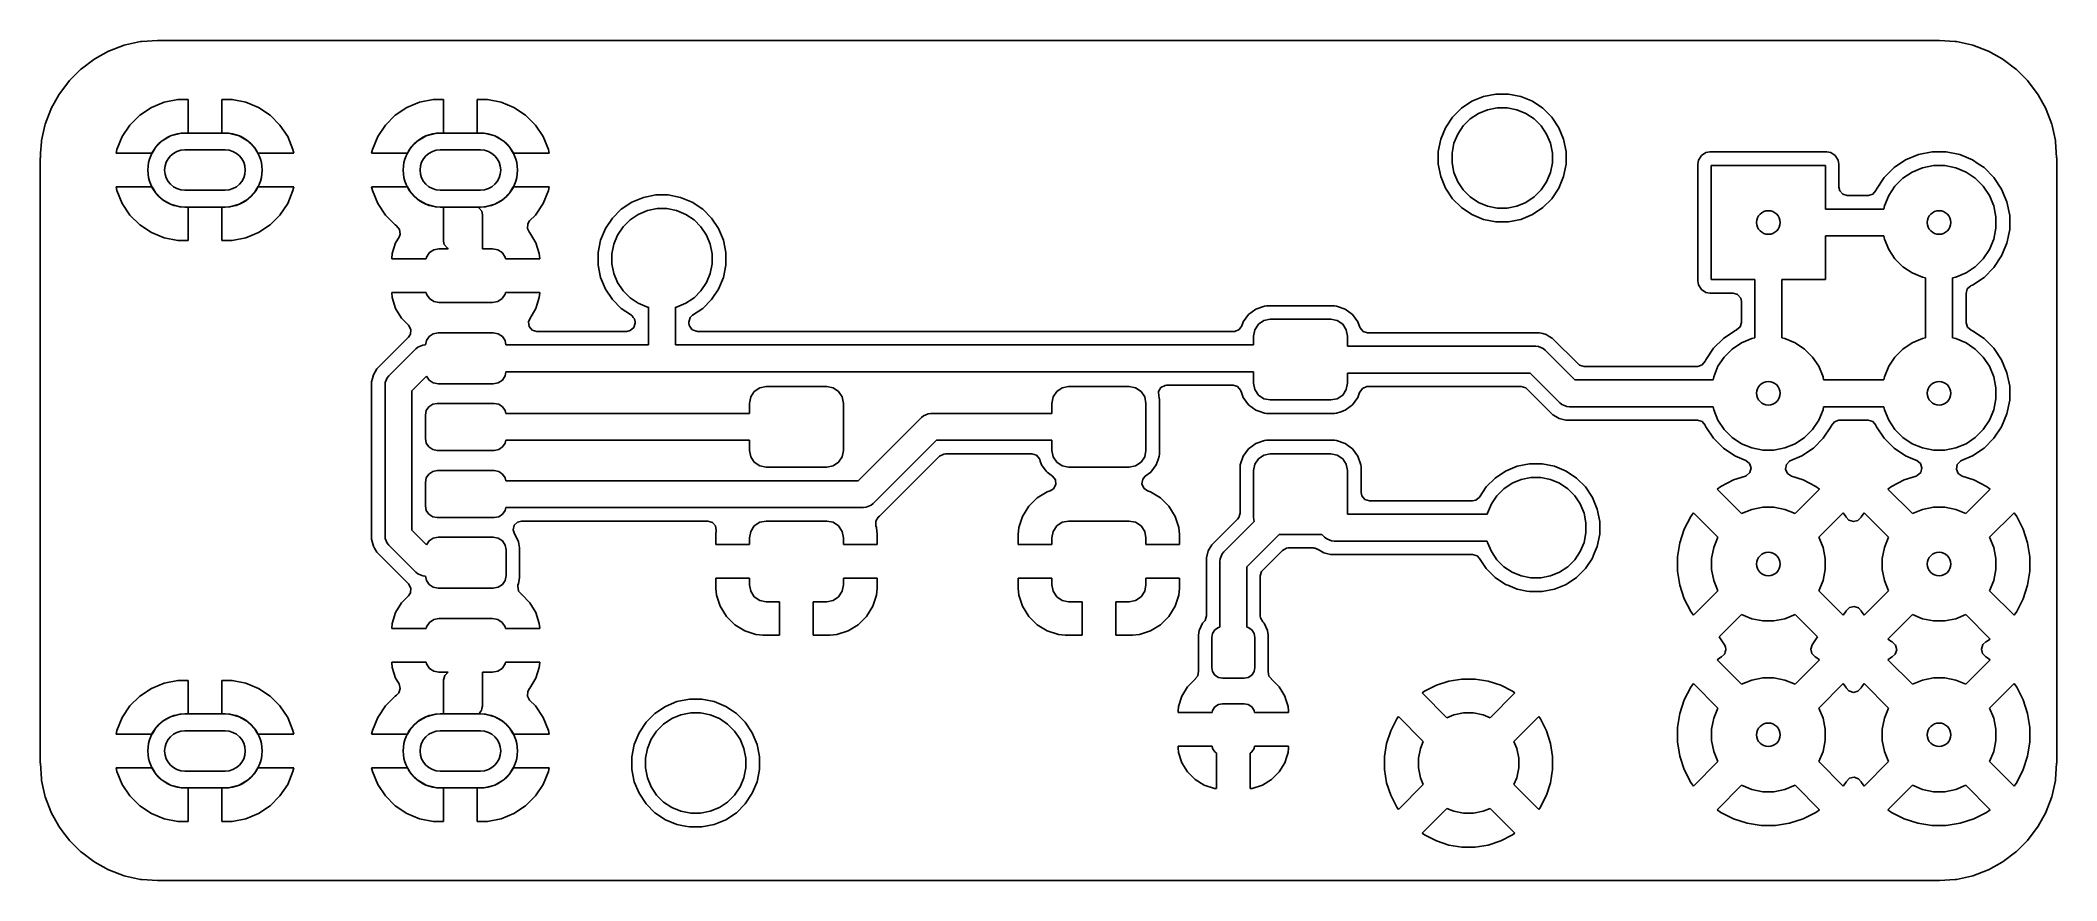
# Model space of a CAD drawing. Header units: millimetres. Extents: x 129.8 to 159.7, y -103.7 to -91.3.
import ezdxf

# ---------------------------------------------------------------- set-up
doc = ezdxf.new("R2010")
doc.units = ezdxf.units.MM
doc.layers.add('L1 (Sig, PWR)', color=13, linetype='CONTINUOUS', true_color=0xc83434)

msp = doc.modelspace()

# ---------------------------------------------------------------- linework, layer by layer
at = {"layer": 'L1 (Sig, PWR)', "linetype": 'CONTINUOUS'}
for p, q in [((130.561924, -91.523981), (130.765456, -91.412843)), ((130.765456, -91.412843), (130.781528, -91.405503)), ((130.781528, -91.405503), (130.998809, -91.324462)), ((130.998809, -91.324462), (131.015768, -91.319483)), ((131.015768, -91.319483), (131.24236, -91.27019)), ((131.24236, -91.27019), (131.259857, -91.267674)), ((131.259857, -91.267674), (131.495582, -91.250816)), ((131.495582, -91.250816), (131.504428, -91.2505)), ((131.504428, -91.2505), (131.54417, -91.2505)), ((131.54417, -91.2505), (157.95583, -91.2505)), ((157.95583, -91.2505), (157.995572, -91.2505)), ((157.995572, -91.2505), (158.004418, -91.250816)), ((158.004418, -91.250816), (158.24014, -91.267674)), ((158.24014, -91.267674), (158.257641, -91.270191)), ((158.257641, -91.270191), (158.484227, -91.319482)), ((158.484227, -91.319482), (158.501194, -91.324463)), ((158.501194, -91.324463), (158.718465, -91.405501)), ((158.718465, -91.405501), (158.734548, -91.412845)), ((158.734548, -91.412845), (158.938068, -91.523977)), ((130.18408, -91.848056), (130.348056, -91.68408)), ((130.348056, -91.68408), (130.361413, -91.672506)), ((130.361413, -91.672506), (130.547054, -91.533537)), ((130.547054, -91.533537), (130.561924, -91.523981)), ((158.938068, -91.523977), (158.952951, -91.533542)), ((158.952951, -91.533542), (159.138579, -91.672501)), ((159.138579, -91.672501), (159.15195, -91.684087)), ((159.15195, -91.684087), (159.315912, -91.848049)), ((129.912843, -92.265456), (130.023981, -92.061924)), ((130.023981, -92.061924), (130.033537, -92.047054)), ((130.033537, -92.047054), (130.172506, -91.861413)), ((130.172506, -91.861413), (130.18408, -91.848056)), ((151.222748, -92.086027), (151.049771, -92.157676)), ((151.222756, -92.086025), (151.222748, -92.086027)), ((151.406379, -92.0495), (151.222756, -92.086025)), ((151.406384, -92.0495), (151.406379, -92.0495)), ((151.593616, -92.0495), (151.406384, -92.0495)), ((151.59362, -92.0495), (151.593616, -92.0495)), ((151.777243, -92.086025), (151.59362, -92.0495)), ((151.777251, -92.086027), (151.777243, -92.086025)), ((151.950228, -92.157676), (151.777251, -92.086027)), ((159.315912, -91.848049), (159.327498, -91.86142)), ((159.327498, -91.86142), (159.466457, -92.047048)), ((159.466457, -92.047048), (159.476022, -92.061931)), ((159.476022, -92.061931), (159.587151, -92.265446)), ((129.824462, -92.498809), (129.905503, -92.281528)), ((129.905503, -92.281528), (129.912843, -92.265456)), ((131.23066, -92.364413), (131.084413, -92.51066)), ((131.230664, -92.36441), (131.23066, -92.364413)), ((131.402631, -92.249505), (131.230664, -92.36441)), ((131.402641, -92.2495), (131.402631, -92.249505)), ((131.593725, -92.17035), (131.402641, -92.2495)), ((131.593733, -92.170348), (131.593725, -92.17035)), ((131.796579, -92.13), (131.593733, -92.170348)), ((131.95, -92.13), (131.796579, -92.13)), ((131.95, -92.63), (131.95, -92.13)), ((132.60342, -92.13), (132.45, -92.13)), ((132.45, -92.13), (132.45, -92.63)), ((132.806266, -92.170348), (132.60342, -92.13)), ((132.806274, -92.17035), (132.806266, -92.170348)), ((132.997358, -92.2495), (132.806274, -92.17035)), ((132.997368, -92.249505), (132.997358, -92.2495)), ((133.169335, -92.36441), (132.997368, -92.249505)), ((133.169339, -92.364413), (133.169335, -92.36441)), ((133.315586, -92.51066), (133.169339, -92.364413)), ((135.03066, -92.364413), (134.884413, -92.51066)), ((135.030664, -92.36441), (135.03066, -92.364413)), ((135.202631, -92.249505), (135.030664, -92.36441)), ((135.202641, -92.2495), (135.202631, -92.249505)), ((135.393725, -92.17035), (135.202641, -92.2495)), ((135.393733, -92.170348), (135.393725, -92.17035)), ((135.596579, -92.13), (135.393733, -92.170348)), ((135.75, -92.13), (135.596579, -92.13)), ((135.75, -92.63), (135.75, -92.13)), ((136.40342, -92.13), (136.25, -92.13)), ((136.25, -92.13), (136.25, -92.63)), ((136.606266, -92.170348), (136.40342, -92.13)), ((136.606274, -92.17035), (136.606266, -92.170348)), ((136.797358, -92.2495), (136.606274, -92.17035)), ((136.797368, -92.249505), (136.797358, -92.2495)), ((136.969335, -92.36441), (136.797368, -92.249505)), ((136.969339, -92.364413), (136.969335, -92.36441)), ((137.115586, -92.51066), (136.969339, -92.364413)), ((150.761697, -92.394092), (150.657681, -92.549762)), ((150.7617, -92.394088), (150.761697, -92.394092)), ((150.894088, -92.2617), (150.7617, -92.394088)), ((150.894092, -92.261697), (150.894088, -92.2617)), ((151.049762, -92.157681), (150.894092, -92.261697)), ((151.024205, -92.420242), (151.146452, -92.338559)), ((151.049771, -92.157676), (151.049762, -92.157681)), ((151.146452, -92.338559), (151.282286, -92.282295)), ((151.282286, -92.282295), (151.426487, -92.253611)), ((151.426487, -92.253611), (151.573513, -92.253611)), ((151.573513, -92.253611), (151.717714, -92.282295)), ((151.717714, -92.282295), (151.853548, -92.338559)), ((151.853548, -92.338559), (151.975795, -92.420242)), ((151.950237, -92.157681), (151.950228, -92.157676)), ((152.105907, -92.261697), (151.950237, -92.157681)), ((152.105911, -92.2617), (152.105907, -92.261697)), ((152.238299, -92.394088), (152.105911, -92.2617)), ((152.238302, -92.394092), (152.238299, -92.394088)), ((152.342318, -92.549762), (152.238302, -92.394092)), ((159.587151, -92.265446), (159.594501, -92.28154)), ((159.594501, -92.28154), (159.675534, -92.498801)), ((129.77019, -92.74236), (129.819483, -92.515768)), ((129.819483, -92.515768), (129.824462, -92.498809)), ((130.9695, -92.682641), (130.890351, -92.873723)), ((130.969505, -92.682631), (130.9695, -92.682641)), ((131.08441, -92.510664), (130.969505, -92.682631)), ((131.084413, -92.51066), (131.08441, -92.510664)), ((131.565181, -92.743656), (131.689524, -92.671866)), ((131.689524, -92.671866), (131.828211, -92.634705)), ((131.828211, -92.634705), (131.9, -92.63)), ((131.9, -92.63), (131.95, -92.63)), ((132.5, -92.63), (131.9, -92.63)), ((132.45, -92.63), (132.5, -92.63)), ((132.5, -92.63), (132.571789, -92.634705)), ((132.571789, -92.634705), (132.710476, -92.671866)), ((132.710476, -92.671866), (132.834819, -92.743656)), ((133.315589, -92.510664), (133.315586, -92.51066)), ((133.430494, -92.682631), (133.315589, -92.510664)), ((133.430499, -92.682641), (133.430494, -92.682631)), ((133.509648, -92.873723), (133.430499, -92.682641)), ((134.7695, -92.682641), (134.690351, -92.873723)), ((134.769505, -92.682631), (134.7695, -92.682641)), ((134.88441, -92.510664), (134.769505, -92.682631)), ((134.884413, -92.51066), (134.88441, -92.510664)), ((135.365181, -92.743656), (135.489524, -92.671866)), ((135.489524, -92.671866), (135.628211, -92.634705)), ((135.628211, -92.634705), (135.7, -92.63)), ((135.7, -92.63), (135.75, -92.63)), ((136.3, -92.63), (135.7, -92.63)), ((136.25, -92.63), (136.3, -92.63)), ((136.3, -92.63), (136.371789, -92.634705)), ((136.371789, -92.634705), (136.510476, -92.671866)), ((136.510476, -92.671866), (136.634819, -92.743656)), ((137.115589, -92.510664), (137.115586, -92.51066)), ((137.230494, -92.682631), (137.115589, -92.510664)), ((137.230499, -92.682641), (137.230494, -92.682631)), ((137.309648, -92.873723), (137.230499, -92.682641)), ((150.657676, -92.549771), (150.586027, -92.722748)), ((150.657681, -92.549762), (150.657676, -92.549771)), ((150.782295, -92.782286), (150.838559, -92.646452)), ((150.838559, -92.646452), (150.920242, -92.524205)), ((150.920242, -92.524205), (151.024205, -92.420242)), ((151.975795, -92.420242), (152.079758, -92.524205)), ((152.079758, -92.524205), (152.161441, -92.646452)), ((152.161441, -92.646452), (152.217705, -92.782286)), ((152.342321, -92.549768), (152.342318, -92.549762)), ((152.342322, -92.549769), (152.342321, -92.549768)), ((152.413973, -92.722749), (152.342322, -92.549769)), ((159.675534, -92.498801), (159.680518, -92.515776)), ((159.680518, -92.515776), (159.729807, -92.742352)), ((129.7505, -93.004427), (129.750816, -92.995582)), ((129.750816, -92.995582), (129.753755, -92.954486)), ((129.753755, -92.954485), (129.755506, -92.93)), ((129.753755, -92.954486), (129.753755, -92.954485)), ((129.755506, -92.93), (129.767674, -92.759857)), ((129.767674, -92.759857), (129.77019, -92.74236)), ((130.89035, -92.873725), (130.879157, -92.93)), ((130.879157, -92.93), (131.414685, -92.93)), ((130.890351, -92.873723), (130.89035, -92.873725)), ((131.414685, -92.93), (131.463656, -92.845181)), ((131.463656, -92.845181), (131.565181, -92.743656)), ((132.5, -92.88), (131.9, -92.88)), ((132.834819, -92.743656), (132.936344, -92.845181)), ((132.936344, -92.845181), (132.985315, -92.93)), ((132.985315, -92.93), (133.520843, -92.93)), ((133.509649, -92.873725), (133.509648, -92.873723)), ((133.520843, -92.93), (133.509649, -92.873725)), ((134.69035, -92.873725), (134.679157, -92.93)), ((134.679157, -92.93), (135.214685, -92.93)), ((134.690351, -92.873723), (134.69035, -92.873725)), ((135.214685, -92.93), (135.263656, -92.845181)), ((135.263656, -92.845181), (135.365181, -92.743656)), ((136.3, -92.88), (135.7, -92.88)), ((136.634819, -92.743656), (136.736344, -92.845181)), ((136.736344, -92.845181), (136.785315, -92.93)), ((136.785315, -92.93), (137.320843, -92.93)), ((137.309649, -92.873725), (137.309648, -92.873723)), ((137.316144, -92.906379), (137.309649, -92.873725)), ((137.319745, -92.924482), (137.316144, -92.906379)), ((137.319747, -92.924488), (137.319745, -92.924482)), ((137.320843, -92.93), (137.319747, -92.924488)), ((150.586025, -92.722756), (150.5495, -92.906379)), ((150.5495, -92.906379), (150.5495, -93.09362)), ((150.586027, -92.722748), (150.586025, -92.722756)), ((150.753611, -92.926487), (150.782295, -92.782286)), ((150.753611, -93.073513), (150.753611, -92.926487)), ((152.217705, -92.782286), (152.246389, -92.926487)), ((152.246389, -92.926487), (152.246389, -93.073513)), ((152.4505, -92.906384), (152.413973, -92.722749)), ((152.4505, -93.093616), (152.4505, -92.906384)), ((154.465447, -92.965447), (154.421132, -93.031769)), ((154.531769, -92.921132), (154.465447, -92.965447)), ((154.53177, -92.921131), (154.531769, -92.921132)), ((154.590247, -92.9095), (154.53177, -92.921131)), ((154.590252, -92.9095), (154.590247, -92.9095)), ((156.329748, -92.9095), (154.590252, -92.9095)), ((156.329752, -92.9095), (156.329748, -92.9095)), ((156.388229, -92.921131), (156.329752, -92.9095)), ((156.38823, -92.921132), (156.388229, -92.921131)), ((156.454552, -92.965447), (156.38823, -92.921132)), ((156.498867, -93.031769), (156.454552, -92.965447)), ((157.693579, -92.94987), (157.502403, -93.029058)), ((157.693587, -92.949868), (157.693579, -92.94987)), ((157.89653, -92.9095), (157.693587, -92.949868)), ((157.896535, -92.9095), (157.89653, -92.9095)), ((158.103465, -92.9095), (157.896535, -92.9095)), ((158.103469, -92.9095), (158.103465, -92.9095)), ((158.306412, -92.949868), (158.103469, -92.9095)), ((158.30642, -92.94987), (158.306412, -92.949868)), ((158.438131, -93.004427), (158.30642, -92.94987)), ((159.729807, -92.742352), (159.732325, -92.759864)), ((159.732325, -92.759864), (159.749184, -92.995581)), ((159.749184, -92.995581), (159.7495, -93.004427)), ((129.7505, -96.328271), (129.7505, -93.004427)), ((150.5495, -93.09362), (150.586025, -93.277243)), ((150.586025, -93.277243), (150.586027, -93.277251)), ((150.586027, -93.277251), (150.657676, -93.450228)), ((150.782295, -93.217714), (150.753611, -93.073513)), ((150.838559, -93.353548), (150.782295, -93.217714)), ((152.217705, -93.217714), (152.161441, -93.353548)), ((152.246389, -93.073513), (152.217705, -93.217714)), ((152.342322, -93.450231), (152.413973, -93.277251)), ((152.413973, -93.277251), (152.4505, -93.093616)), ((154.421131, -93.03177), (154.4095, -93.090247)), ((154.4095, -93.090247), (154.4095, -94.829752)), ((154.421132, -93.031769), (154.421131, -93.03177)), ((154.61, -94.81), (154.61, -93.11)), ((154.61, -93.11), (156.31, -93.11)), ((156.31, -93.11), (156.31, -93.76)), ((156.498868, -93.03177), (156.498867, -93.031769)), ((156.510499, -93.090247), (156.498868, -93.03177)), ((156.5105, -93.090249), (156.510499, -93.090247)), ((156.5105, -93.4355), (156.5105, -93.090249)), ((157.184022, -93.290344), (157.069062, -93.462395)), ((157.330342, -93.144024), (157.184022, -93.290344)), ((157.502403, -93.029058), (157.330342, -93.144024)), ((157.460766, -93.302941), (157.599313, -93.210367)), ((157.599313, -93.210367), (157.753258, -93.146601)), ((157.753258, -93.146601), (157.916685, -93.114093)), ((157.916685, -93.114093), (158.083315, -93.114093)), ((158.083315, -93.114093), (158.246742, -93.146601)), ((158.246742, -93.146601), (158.400687, -93.210367)), ((158.400687, -93.210367), (158.539234, -93.302941)), ((158.497598, -93.029059), (158.438131, -93.004427)), ((158.583626, -93.086541), (158.497598, -93.029059)), ((158.669657, -93.144024), (158.583626, -93.086541)), ((158.815975, -93.290342), (158.669657, -93.144024)), ((158.815976, -93.290344), (158.815975, -93.290342)), ((158.815977, -93.290345), (158.815976, -93.290344)), ((158.930941, -93.462402), (158.815977, -93.290345)), ((159.7495, -93.004427), (159.7495, -101.995572)), ((130.879157, -93.43), (130.89035, -93.486274)), ((131.414685, -93.43), (130.879157, -93.43)), ((130.89035, -93.486274), (130.890351, -93.486276)), ((130.890351, -93.486276), (130.9695, -93.677358)), ((131.463656, -93.514819), (131.414685, -93.43)), ((131.565181, -93.616344), (131.463656, -93.514819)), ((131.9, -93.48), (132.5, -93.48)), ((132.936344, -93.514819), (132.834819, -93.616344)), ((132.985315, -93.43), (132.936344, -93.514819)), ((133.520843, -93.43), (132.985315, -93.43)), ((133.430499, -93.677358), (133.509648, -93.486276)), ((133.509648, -93.486276), (133.509649, -93.486274)), ((133.509649, -93.486274), (133.520843, -93.43)), ((134.679157, -93.43), (134.69035, -93.486274)), ((135.214685, -93.43), (134.679157, -93.43)), ((134.69035, -93.486274), (134.690351, -93.486276)), ((134.690351, -93.486276), (134.7695, -93.677358)), ((135.263656, -93.514819), (135.214685, -93.43)), ((135.365181, -93.616344), (135.263656, -93.514819)), ((135.7, -93.48), (136.3, -93.48)), ((136.736344, -93.514819), (136.634819, -93.616344)), ((136.785315, -93.43), (136.736344, -93.514819)), ((137.320843, -93.43), (136.785315, -93.43)), ((137.230499, -93.677358), (137.309648, -93.486276)), ((137.309648, -93.486276), (137.309649, -93.486274)), ((137.309649, -93.486274), (137.320843, -93.43)), ((138.722748, -93.586027), (138.549771, -93.657676)), ((138.722756, -93.586025), (138.722748, -93.586027)), ((138.906379, -93.5495), (138.722756, -93.586025)), ((138.906384, -93.5495), (138.906379, -93.5495)), ((139.093616, -93.5495), (138.906384, -93.5495)), ((139.09362, -93.5495), (139.093616, -93.5495)), ((139.277243, -93.586025), (139.09362, -93.5495)), ((139.277251, -93.586027), (139.277243, -93.586025)), ((139.450228, -93.657676), (139.277251, -93.586027)), ((150.657676, -93.450228), (150.657681, -93.450237)), ((150.657681, -93.450237), (150.761697, -93.605907)), ((150.920242, -93.475795), (150.838559, -93.353548)), ((151.024205, -93.579758), (150.920242, -93.475795)), ((151.146452, -93.661441), (151.024205, -93.579758)), ((151.975795, -93.579758), (151.853548, -93.661441)), ((152.079758, -93.475795), (151.975795, -93.579758)), ((152.161441, -93.353548), (152.079758, -93.475795)), ((152.238302, -93.605908), (152.342322, -93.450231)), ((156.521706, -93.487011), (156.5105, -93.4355)), ((156.567461, -93.539815), (156.521706, -93.487011)), ((156.6345, -93.5595), (156.567461, -93.539815)), ((156.945985, -93.5595), (156.6345, -93.5595)), ((156.95041, -93.559421), (156.945985, -93.5595)), ((157.016704, -93.537357), (156.95041, -93.559421)), ((157.060546, -93.482954), (157.016704, -93.537357)), ((157.069059, -93.462402), (157.060546, -93.482954)), ((157.069062, -93.462395), (157.069059, -93.462402)), ((157.186601, -93.713258), (157.250367, -93.559313)), ((157.250367, -93.559313), (157.342941, -93.420766)), ((157.342941, -93.420766), (157.460766, -93.302941)), ((158.539234, -93.302941), (158.657059, -93.420766)), ((158.657059, -93.420766), (158.749633, -93.559313)), ((158.749633, -93.559313), (158.813399, -93.713258)), ((159.01013, -93.65358), (158.930941, -93.462402)), ((130.9695, -93.677358), (130.969505, -93.677368)), ((130.969505, -93.677368), (131.08441, -93.849335)), ((131.08441, -93.849335), (131.084413, -93.849339)), ((131.084413, -93.849339), (131.23066, -93.995586)), ((131.689524, -93.688134), (131.565181, -93.616344)), ((131.828211, -93.725295), (131.689524, -93.688134)), ((131.9, -93.73), (131.828211, -93.725295)), ((131.95, -93.73), (131.9, -93.73)), ((131.9, -93.73), (132.5, -93.73)), ((131.95, -94.23), (131.95, -93.73)), ((132.5, -93.73), (132.45, -93.73)), ((132.45, -93.73), (132.45, -94.23)), ((132.571789, -93.725295), (132.5, -93.73)), ((132.710476, -93.688134), (132.571789, -93.725295)), ((132.834819, -93.616344), (132.710476, -93.688134)), ((133.169339, -93.995586), (133.315586, -93.849339)), ((133.315586, -93.849339), (133.315589, -93.849335)), ((133.315589, -93.849335), (133.430494, -93.677368)), ((133.430494, -93.677368), (133.430499, -93.677358)), ((134.7695, -93.677358), (134.769505, -93.677368)), ((134.769505, -93.677368), (134.88441, -93.849335)), ((134.88441, -93.849335), (134.884413, -93.849339)), ((134.884413, -93.849339), (135.030659, -93.995585)), ((135.489524, -93.688134), (135.365181, -93.616344)), ((135.628211, -93.725295), (135.489524, -93.688134)), ((135.7, -93.73), (135.628211, -93.725295)), ((135.75, -93.73), (135.7, -93.73)), ((135.7, -93.73), (136.3, -93.73)), ((135.75, -94.236), (135.75, -93.73)), ((136.3, -93.73), (136.28, -93.73)), ((136.28, -93.73), (136.28, -93.747718)), ((136.28, -93.747718), (136.318794, -93.792489)), ((136.371789, -93.725295), (136.3, -93.73)), ((136.318794, -93.792489), (136.33, -93.844)), ((136.33, -93.844), (136.33, -94.35)), ((136.510476, -93.688134), (136.371789, -93.725295)), ((136.634819, -93.616344), (136.510476, -93.688134)), ((137.030119, -93.934805), (137.115586, -93.849339)), ((137.115586, -93.849339), (137.115589, -93.849335)), ((137.115589, -93.849335), (137.230494, -93.677368)), ((137.230494, -93.677368), (137.230499, -93.677358)), ((138.261697, -93.894092), (138.157681, -94.049762)), ((138.2617, -93.894088), (138.261697, -93.894092)), ((138.394088, -93.7617), (138.2617, -93.894088)), ((138.394092, -93.761697), (138.394088, -93.7617)), ((138.549762, -93.657681), (138.394092, -93.761697)), ((138.524205, -93.920242), (138.646452, -93.838559)), ((138.549771, -93.657676), (138.549762, -93.657681)), ((138.646452, -93.838559), (138.782286, -93.782295)), ((138.782286, -93.782295), (138.926487, -93.753611)), ((138.926487, -93.753611), (139.073513, -93.753611)), ((139.073513, -93.753611), (139.217714, -93.782295)), ((139.217714, -93.782295), (139.353548, -93.838559)), ((139.353548, -93.838559), (139.475795, -93.920242)), ((139.450237, -93.657681), (139.450228, -93.657676)), ((139.605907, -93.761697), (139.450237, -93.657681)), ((139.605911, -93.7617), (139.605907, -93.761697)), ((139.738299, -93.894088), (139.605911, -93.7617)), ((139.738302, -93.894092), (139.738299, -93.894088)), ((139.842318, -94.049762), (139.738302, -93.894092)), ((150.761697, -93.605907), (150.7617, -93.605911)), ((150.7617, -93.605911), (150.894088, -93.738299)), ((150.894088, -93.738299), (150.894092, -93.738302)), ((150.894092, -93.738302), (151.049762, -93.842318)), ((151.049762, -93.842318), (151.049768, -93.842321)), ((151.049768, -93.842321), (151.049769, -93.842322)), ((151.049769, -93.842322), (151.222749, -93.913973)), ((151.282286, -93.717705), (151.146452, -93.661441)), ((151.426487, -93.746389), (151.282286, -93.717705)), ((151.573513, -93.746389), (151.426487, -93.746389)), ((151.717714, -93.717705), (151.573513, -93.746389)), ((151.853548, -93.661441), (151.717714, -93.717705)), ((151.777251, -93.913973), (151.950231, -93.842322)), ((151.950231, -93.842322), (152.105908, -93.738302)), ((152.105908, -93.738302), (152.238302, -93.605908)), ((156.31, -93.76), (157.177303, -93.76)), ((157.177303, -93.76), (157.186601, -93.713258)), ((158.813399, -93.713258), (158.845907, -93.876685)), ((158.845907, -93.876685), (158.845907, -94.043315)), ((159.0505, -93.856535), (159.01013, -93.65358)), ((159.0505, -94.063465), (159.0505, -93.856535)), ((131.23066, -93.995586), (131.230664, -93.995589)), ((131.230664, -93.995589), (131.402631, -94.110494)), ((131.402631, -94.110494), (131.402641, -94.110499)), ((131.402641, -94.110499), (131.593725, -94.189649)), ((131.593725, -94.189649), (131.593733, -94.189651)), ((131.593733, -94.189651), (131.796579, -94.229999)), ((132.60342, -94.229999), (132.806266, -94.189651)), ((132.806266, -94.189651), (132.806274, -94.189649)), ((132.806274, -94.189649), (132.997358, -94.110499)), ((132.997358, -94.110499), (132.997368, -94.110494)), ((132.997368, -94.110494), (133.169335, -93.995589)), ((133.169335, -93.995589), (133.169339, -93.995586)), ((135.030659, -93.995585), (135.050741, -94.009003)), ((135.087969, -94.176256), (135.036982, -94.260599)), ((135.050741, -94.009003), (135.095547, -94.062615)), ((135.104256, -94.13194), (135.087969, -94.176256)), ((135.095547, -94.062615), (135.104256, -94.13194)), ((136.996633, -94.048845), (137.001617, -93.979153)), ((137.030118, -94.110168), (136.996633, -94.048845)), ((137.001617, -93.979153), (137.030119, -93.934805)), ((137.035072, -94.115122), (137.030118, -94.110168)), ((137.123018, -94.260603), (137.035072, -94.115122)), ((138.157676, -94.049771), (138.086027, -94.222748)), ((138.157681, -94.049762), (138.157676, -94.049771)), ((138.282295, -94.282286), (138.338559, -94.146452)), ((138.338559, -94.146452), (138.420242, -94.024205)), ((138.420242, -94.024205), (138.524205, -93.920242)), ((139.475795, -93.920242), (139.579758, -94.024205)), ((139.579758, -94.024205), (139.661441, -94.146452)), ((139.661441, -94.146452), (139.717705, -94.282286)), ((139.842321, -94.049768), (139.842318, -94.049762)), ((139.842322, -94.049769), (139.842321, -94.049768)), ((139.913973, -94.222749), (139.842322, -94.049769)), ((151.222749, -93.913973), (151.406379, -93.950499)), ((151.406379, -93.950499), (151.406383, -93.9505)), ((151.406383, -93.9505), (151.406384, -93.9505)), ((151.406384, -93.9505), (151.593617, -93.9505)), ((151.593617, -93.9505), (151.593618, -93.950499)), ((151.593618, -93.950499), (151.777251, -93.913973)), ((156.31, -94.16), (156.31, -94.81)), ((157.177303, -94.16), (156.31, -94.16)), ((157.186601, -94.206742), (157.177303, -94.16)), ((158.845907, -94.043315), (158.813399, -94.206742)), ((159.01013, -94.26642), (159.0505, -94.063465)), ((131.796579, -94.229999), (131.796583, -94.23)), ((131.796583, -94.23), (131.95, -94.23)), ((132.45, -94.23), (132.603417, -94.23)), ((132.603417, -94.23), (132.60342, -94.229999)), ((134.986409, -94.422893), (134.98, -94.493427)), ((134.98, -94.493427), (134.98, -94.5)), ((135.03698, -94.260603), (134.986409, -94.422893)), ((135.036982, -94.260599), (135.03698, -94.260603)), ((135.489946, -94.5), (135.495224, -94.473463)), ((135.495224, -94.473463), (135.538579, -94.408579)), ((135.538579, -94.408579), (135.603463, -94.365224)), ((135.603463, -94.365224), (135.68, -94.35)), ((135.68, -94.35), (135.82, -94.35)), ((135.761206, -94.287511), (135.75, -94.236)), ((135.806961, -94.340315), (135.761206, -94.287511)), ((135.811709, -94.341709), (135.806961, -94.340315)), ((135.82, -94.35), (135.811709, -94.341709)), ((136.33, -94.35), (136.48, -94.35)), ((136.48, -94.35), (136.556537, -94.365224)), ((136.556537, -94.365224), (136.621421, -94.408579)), ((136.621421, -94.408579), (136.664776, -94.473463)), ((136.664776, -94.473463), (136.670054, -94.5)), ((137.17359, -94.422892), (137.123018, -94.260603)), ((137.173591, -94.422897), (137.17359, -94.422892)), ((137.179999, -94.493417), (137.173591, -94.422897)), ((137.179999, -94.5), (137.179999, -94.493417)), ((138.086025, -94.222756), (138.0495, -94.406379)), ((138.0495, -94.406379), (138.0495, -94.59362)), ((138.086027, -94.222748), (138.086025, -94.222756)), ((138.253611, -94.426487), (138.282295, -94.282286)), ((138.253611, -94.573513), (138.253611, -94.426487)), ((139.717705, -94.282286), (139.746389, -94.426487)), ((139.746389, -94.426487), (139.746389, -94.573513)), ((139.9505, -94.406384), (139.913973, -94.222749)), ((139.9505, -94.593616), (139.9505, -94.406384)), ((157.250367, -94.360687), (157.186601, -94.206742)), ((157.342941, -94.499234), (157.250367, -94.360687)), ((158.749633, -94.360687), (158.657059, -94.499234)), ((158.813399, -94.206742), (158.749633, -94.360687)), ((158.815977, -94.629655), (158.930941, -94.457598)), ((158.930941, -94.457598), (159.01013, -94.26642)), ((134.98, -94.5), (135.489946, -94.5)), ((136.670054, -94.5), (137.179999, -94.5)), ((138.0495, -94.59362), (138.086025, -94.777243)), ((138.086025, -94.777243), (138.086027, -94.777251)), ((138.086027, -94.777251), (138.157676, -94.950228)), ((138.282295, -94.717714), (138.253611, -94.573513)), ((138.338559, -94.853548), (138.282295, -94.717714)), ((139.717705, -94.717714), (139.661441, -94.853548)), ((139.746389, -94.573513), (139.717705, -94.717714)), ((139.842322, -94.950231), (139.913973, -94.777251)), ((139.913973, -94.777251), (139.9505, -94.593616)), ((157.460766, -94.617059), (157.342941, -94.499234)), ((157.599313, -94.709633), (157.460766, -94.617059)), ((157.753258, -94.773399), (157.599313, -94.709633)), ((157.8, -94.782696), (157.753258, -94.773399)), ((157.8, -95.677303), (157.8, -94.782696)), ((158.246742, -94.773399), (158.2, -94.782696)), ((158.2, -94.782696), (158.2, -95.677303)), ((158.400687, -94.709633), (158.246742, -94.773399)), ((158.539234, -94.617059), (158.400687, -94.709633)), ((158.497598, -94.890941), (158.669655, -94.775977)), ((158.657059, -94.499234), (158.539234, -94.617059)), ((158.669655, -94.775977), (158.815977, -94.629655)), ((135.489946, -95), (134.980001, -95)), ((134.980001, -95), (134.980001, -95.006582)), ((134.980001, -95.006582), (134.986408, -95.077102)), ((134.986408, -95.077102), (134.986409, -95.077107)), ((134.986409, -95.077107), (135.036981, -95.239396)), ((135.495224, -95.026537), (135.489946, -95)), ((135.538579, -95.091421), (135.495224, -95.026537)), ((135.603463, -95.134776), (135.538579, -95.091421)), ((136.621421, -95.091421), (136.556537, -95.134776)), ((136.664776, -95.026537), (136.621421, -95.091421)), ((136.670054, -95), (136.664776, -95.026537)), ((137.18, -95), (136.670054, -95)), ((137.123019, -95.239395), (137.17359, -95.077106)), ((137.17359, -95.077106), (137.18, -95.006572)), ((137.18, -95.006572), (137.18, -95)), ((138.157676, -94.950228), (138.157681, -94.950237)), ((138.157681, -94.950237), (138.261697, -95.105907)), ((138.420242, -94.975795), (138.338559, -94.853548)), ((138.524205, -95.079758), (138.420242, -94.975795)), ((138.646452, -95.161441), (138.524205, -95.079758)), ((139.475795, -95.079758), (139.353548, -95.161441)), ((139.579758, -94.975795), (139.475795, -95.079758)), ((139.661441, -94.853548), (139.579758, -94.975795)), ((139.738302, -95.105908), (139.842322, -94.950231)), ((154.4095, -94.829752), (154.421131, -94.888229)), ((154.421131, -94.888229), (154.421132, -94.88823)), ((154.421132, -94.88823), (154.465447, -94.954552)), ((154.465447, -94.954552), (154.531769, -94.998867)), ((154.531769, -94.998867), (154.53177, -94.998868)), ((154.53177, -94.998868), (154.590247, -95.010499)), ((154.590247, -95.010499), (154.59025, -95.0105)), ((154.59025, -95.0105), (154.590252, -95.0105)), ((154.590252, -95.0105), (154.9355, -95.0105)), ((155.26, -94.81), (154.61, -94.81)), ((154.9355, -95.0105), (155.002539, -95.030185)), ((155.002539, -95.030185), (155.048294, -95.082989)), ((155.048294, -95.082989), (155.0595, -95.1345)), ((155.26, -95.677303), (155.26, -94.81)), ((156.31, -94.81), (155.66, -94.81)), ((155.66, -94.81), (155.66, -95.677303)), ((158.4005, -95.014014), (158.420185, -94.946975)), ((158.4005, -95.445985), (158.4005, -95.014014)), ((158.420185, -94.946975), (158.472989, -94.90122)), ((158.472989, -94.90122), (158.477048, -94.899453)), ((158.477048, -94.899453), (158.497598, -94.890941)), ((135.036981, -95.239396), (135.124927, -95.384877)), ((135.124927, -95.384877), (135.229147, -95.489097)), ((135.68, -95.15), (135.603463, -95.134776)), ((136.48, -95.15), (135.68, -95.15)), ((136.556537, -95.134776), (136.48, -95.15)), ((137.014528, -95.437853), (137.033833, -95.392888)), ((137.031194, -95.391293), (137.123019, -95.239395)), ((137.033833, -95.392888), (137.031194, -95.391293)), ((138.261697, -95.105907), (138.2617, -95.105911)), ((138.2617, -95.105911), (138.394089, -95.2383)), ((138.394089, -95.2383), (138.394092, -95.238302)), ((138.394092, -95.238302), (138.544391, -95.338728)), ((138.544391, -95.338728), (138.549481, -95.344818)), ((138.549481, -95.344818), (138.556703, -95.348117)), ((138.556703, -95.348117), (138.571566, -95.371245)), ((138.571566, -95.371245), (138.589196, -95.39234)), ((138.589196, -95.39234), (138.591147, -95.401714)), ((138.782286, -95.217705), (138.646452, -95.161441)), ((138.8, -95.221228), (138.782286, -95.217705)), ((138.8, -95.78), (138.8, -95.221228)), ((139.217714, -95.217705), (139.2, -95.221228)), ((139.2, -95.221228), (139.2, -95.78)), ((139.353548, -95.161441), (139.217714, -95.217705)), ((139.4005, -95.44183), (139.420185, -95.374791)), ((139.420185, -95.374791), (139.455607, -95.338729)), ((139.455607, -95.338729), (139.605908, -95.238302)), ((139.605908, -95.238302), (139.738302, -95.105908)), ((147.72785, -95.32785), (147.647207, -95.437117)), ((147.837117, -95.247207), (147.72785, -95.32785)), ((147.837119, -95.247206), (147.837117, -95.247207)), ((147.965298, -95.202353), (147.837119, -95.247206)), ((147.9653, -95.202353), (147.965298, -95.202353)), ((147.99573, -95.1995), (147.9653, -95.202353)), ((147.995734, -95.1995), (147.99573, -95.1995)), ((149.004266, -95.1995), (147.995734, -95.1995)), ((149.00427, -95.1995), (149.004266, -95.1995)), ((149.0347, -95.202353), (149.00427, -95.1995)), ((149.16288, -95.247206), (149.0347, -95.202353)), ((149.162882, -95.247207), (149.16288, -95.247206)), ((149.27215, -95.32785), (149.162882, -95.247207)), ((149.352793, -95.437118), (149.27215, -95.32785)), ((155.0595, -95.1345), (155.0595, -95.445985)), ((135.229147, -95.664459), (134.758522, -96.135084)), ((135.229147, -95.489097), (135.262632, -95.55042)), ((135.257648, -95.620112), (135.229147, -95.664459)), ((135.262632, -95.55042), (135.257648, -95.620112)), ((135.494463, -95.71729), (135.53565, -95.65565)), ((135.53565, -95.65565), (135.59729, -95.614463)), ((135.59729, -95.614463), (135.67, -95.6)), ((135.67, -95.6), (136.49, -95.6)), ((136.49, -95.6), (136.56271, -95.614463)), ((136.56271, -95.614463), (136.62435, -95.65565)), ((136.62435, -95.65565), (136.665537, -95.71729)), ((137.024472, -95.507011), (137.014528, -95.437853)), ((137.070227, -95.559815), (137.024472, -95.507011)), ((137.137266, -95.5795), (137.070227, -95.559815)), ((138.4755, -95.5795), (137.137266, -95.5795)), ((138.527011, -95.568294), (138.4755, -95.5795)), ((138.579815, -95.522539), (138.527011, -95.568294)), ((138.5995, -95.4555), (138.579815, -95.522539)), ((138.591147, -95.401714), (138.594477, -95.406895)), ((138.594477, -95.406895), (138.5995, -95.44183)), ((138.5995, -95.44183), (138.5995, -95.4555)), ((139.4005, -95.4555), (139.4005, -95.44183)), ((139.405523, -95.490435), (139.4005, -95.4555)), ((139.409418, -95.496496), (139.405523, -95.490435)), ((139.411706, -95.507011), (139.409418, -95.496496)), ((139.429007, -95.526978), (139.411706, -95.507011)), ((139.443297, -95.549213), (139.429007, -95.526978)), ((139.451533, -95.552974), (139.443297, -95.549213)), ((139.457461, -95.559815), (139.451533, -95.552974)), ((139.482812, -95.567259), (139.457461, -95.559815)), ((139.506853, -95.578238), (139.482812, -95.567259)), ((139.515814, -95.576949), (139.506853, -95.578238)), ((139.5245, -95.5795), (139.515814, -95.576949)), ((147.509403, -95.5795), (139.5245, -95.5795)), ((147.52077, -95.578978), (147.509403, -95.5795)), ((147.585722, -95.553231), (147.52077, -95.578978)), ((147.626444, -95.496455), (147.585722, -95.553231)), ((147.647206, -95.437119), (147.626444, -95.496455)), ((147.647207, -95.437117), (147.647206, -95.437119)), ((147.8, -95.65), (147.81903, -95.554329)), ((147.8, -95.78), (147.8, -95.65)), ((147.81903, -95.554329), (147.873223, -95.473223)), ((147.873223, -95.473223), (147.954329, -95.41903)), ((147.954329, -95.41903), (148.05, -95.4)), ((148.05, -95.4), (148.95, -95.4)), ((148.95, -95.4), (149.045671, -95.41903)), ((149.045671, -95.41903), (149.126777, -95.473223)), ((149.126777, -95.473223), (149.18097, -95.554329)), ((149.18097, -95.554329), (149.2, -95.65)), ((149.2, -95.65), (149.2, -95.8)), ((149.357444, -95.45041), (149.352793, -95.437118)), ((149.380555, -95.516456), (149.357444, -95.45041)), ((149.384802, -95.527011), (149.380555, -95.516456)), ((149.430557, -95.579815), (149.384802, -95.527011)), ((149.497596, -95.5995), (149.430557, -95.579815)), ((152.052726, -95.5995), (149.497596, -95.5995)), ((152.052727, -95.5995), (152.052726, -95.5995)), ((152.103657, -95.613146), (152.052727, -95.5995)), ((152.154589, -95.626793), (152.103657, -95.613146)), ((152.20025, -95.653156), (152.154589, -95.626793)), ((152.245913, -95.67952), (152.20025, -95.653156)), ((152.245914, -95.679521), (152.245913, -95.67952)), ((152.245915, -95.679522), (152.245914, -95.679521)), ((152.629573, -96.063181), (152.245915, -95.679522)), ((154.790344, -95.684022), (154.644022, -95.830344)), ((154.962395, -95.569062), (154.790344, -95.684022)), ((154.962402, -95.569059), (154.962395, -95.569062)), ((154.966748, -95.567259), (154.962402, -95.569059)), ((154.982956, -95.560544), (154.966748, -95.567259)), ((154.987011, -95.558779), (154.982956, -95.560544)), ((155.039815, -95.513024), (154.987011, -95.558779)), ((155.0595, -95.445985), (155.039815, -95.513024)), ((155.059313, -95.750367), (155.213258, -95.686601)), ((155.213258, -95.686601), (155.26, -95.677303)), ((155.66, -95.677303), (155.706742, -95.686601)), ((155.706742, -95.686601), (155.860687, -95.750367)), ((157.599313, -95.750367), (157.753258, -95.686601)), ((157.753258, -95.686601), (157.8, -95.677303)), ((158.2, -95.677303), (158.246742, -95.686601)), ((158.246742, -95.686601), (158.400687, -95.750367)), ((158.400579, -95.45041), (158.4005, -95.445985)), ((158.422643, -95.516704), (158.400579, -95.45041)), ((158.477045, -95.560545), (158.422643, -95.516704)), ((158.497598, -95.569059), (158.477045, -95.560545)), ((158.497599, -95.56906), (158.497598, -95.569059)), ((158.497604, -95.569062), (158.497599, -95.56906)), ((158.669655, -95.684022), (158.497604, -95.569062)), ((158.815975, -95.830342), (158.669655, -95.684022)), ((134.937579, -96.239579), (135.338579, -95.838578)), ((135.338579, -95.838578), (135.368886, -95.813706)), ((135.368886, -95.813706), (135.440982, -95.783843)), ((135.440982, -95.783843), (135.48, -95.78)), ((135.48, -95.78), (135.481989, -95.78)), ((135.481989, -95.78), (135.494463, -95.71729)), ((136.665537, -95.71729), (136.678011, -95.78)), ((136.678011, -95.78), (138.8, -95.78)), ((139.2, -95.78), (145, -95.78)), ((145, -95.78), (147.8, -95.78)), ((149.2, -95.8), (152, -95.8)), ((152, -95.8), (152.039018, -95.803843)), ((152.039018, -95.803843), (152.111114, -95.833706)), ((152.111114, -95.833706), (152.141421, -95.858579)), ((152.141421, -95.858579), (152.582843, -96.3)), ((154.644022, -95.830344), (154.529062, -96.002395)), ((154.710367, -96.099313), (154.802941, -95.960766)), ((154.802941, -95.960766), (154.920766, -95.842941)), ((154.920766, -95.842941), (155.059313, -95.750367)), ((155.860687, -95.750367), (155.999234, -95.842941)), ((155.999234, -95.842941), (156.117059, -95.960766)), ((156.117059, -95.960766), (156.209633, -96.099313)), ((157.250367, -96.099313), (157.342941, -95.960766)), ((157.342941, -95.960766), (157.460766, -95.842941)), ((157.460766, -95.842941), (157.599313, -95.750367)), ((158.400687, -95.750367), (158.539234, -95.842941)), ((158.539234, -95.842941), (158.657059, -95.960766)), ((158.657059, -95.960766), (158.749633, -96.099313)), ((158.815976, -95.830344), (158.815975, -95.830342)), ((158.815977, -95.830345), (158.815976, -95.830344)), ((158.930941, -96.002402), (158.815977, -95.830345)), ((134.691455, -96.27992), (134.6785, -96.328271)), ((134.691456, -96.279921), (134.691455, -96.27992)), ((134.705793, -96.226412), (134.691456, -96.27992)), ((134.691456, -96.27992), (134.691456, -96.279921)), ((134.705794, -96.226409), (134.705793, -96.226411)), ((134.705793, -96.226411), (134.705793, -96.226412)), ((134.75852, -96.135087), (134.705794, -96.226409)), ((134.758522, -96.135084), (134.75852, -96.135087)), ((134.882843, -96.341982), (134.912706, -96.269886)), ((134.912706, -96.269886), (134.937579, -96.239579)), ((135.496733, -96.246108), (135.279, -96.463842)), ((135.53565, -96.30435), (135.496733, -96.246108)), ((136.665537, -96.24271), (136.62435, -96.30435)), ((136.678011, -96.18), (136.665537, -96.24271)), ((145, -96.18), (136.678011, -96.18)), ((147.8, -96.18), (145, -96.18)), ((147.8, -96.35), (147.8, -96.18)), ((151.917158, -96.2), (149.2, -96.2)), ((149.2, -96.2), (149.2, -96.35)), ((152.358579, -96.641422), (151.917158, -96.2)), ((152.650215, -96.079815), (152.629573, -96.063181)), ((152.717254, -96.0995), (152.650215, -96.079815)), ((154.405985, -96.0995), (152.717254, -96.0995)), ((154.41041, -96.099421), (154.405985, -96.0995)), ((154.476704, -96.077357), (154.41041, -96.099421)), ((154.520546, -96.022954), (154.476704, -96.077357)), ((154.529059, -96.002402), (154.520546, -96.022954)), ((154.529062, -96.002395), (154.529059, -96.002402)), ((154.637303, -96.3), (154.646601, -96.253258)), ((154.646601, -96.253258), (154.710367, -96.099313)), ((156.209633, -96.099313), (156.273399, -96.253258)), ((156.273399, -96.253258), (156.282697, -96.3)), ((157.177303, -96.3), (157.186601, -96.253258)), ((157.186601, -96.253258), (157.250367, -96.099313)), ((158.749633, -96.099313), (158.813399, -96.253258)), ((158.813399, -96.253258), (158.845907, -96.416685)), ((159.01013, -96.19358), (158.930941, -96.002402)), ((159.0505, -96.396535), (159.01013, -96.19358)), ((129.7505, -101.57), (129.7505, -96.328271)), ((134.6785, -96.328271), (134.6785, -98.671726)), ((134.879, -96.381), (134.882843, -96.341982)), ((134.879, -98.619), (134.879, -96.381)), ((135.279, -96.463842), (135.279, -98.536157)), ((135.59729, -96.345537), (135.53565, -96.30435)), ((135.67, -96.36), (135.59729, -96.345537)), ((136.49, -96.36), (135.67, -96.36)), ((136.56271, -96.345537), (136.49, -96.36)), ((136.62435, -96.30435), (136.56271, -96.345537)), ((140.3, -96.65), (140.31903, -96.554329)), ((140.31903, -96.554329), (140.373223, -96.473223)), ((140.373223, -96.473223), (140.454329, -96.41903)), ((140.454329, -96.41903), (140.55, -96.4)), ((140.55, -96.4), (141.45, -96.4)), ((141.45, -96.4), (141.545671, -96.41903)), ((141.545671, -96.41903), (141.626777, -96.473223)), ((141.626777, -96.473223), (141.68097, -96.554329)), ((141.68097, -96.554329), (141.7, -96.65)), ((144.8, -96.65), (144.81903, -96.554329)), ((144.81903, -96.554329), (144.873223, -96.473223)), ((144.873223, -96.473223), (144.954329, -96.41903)), ((144.954329, -96.41903), (145.05, -96.4)), ((145.05, -96.4), (145.95, -96.4)), ((145.95, -96.4), (146.045671, -96.41903)), ((146.045671, -96.41903), (146.126777, -96.473223)), ((146.126777, -96.473223), (146.18097, -96.554329)), ((146.18097, -96.554329), (146.2, -96.65)), ((146.387139, -96.475678), (146.421867, -96.41505)), ((146.390702, -96.545456), (146.387139, -96.475678)), ((146.397646, -96.565301), (146.390702, -96.545456)), ((146.4005, -96.59573), (146.397646, -96.565301)), ((146.4005, -97.404269), (146.4005, -96.59573)), ((146.421867, -96.41505), (146.48386, -96.382822)), ((146.48386, -96.382822), (146.507743, -96.3805)), ((146.507743, -96.3805), (147.495406, -96.3805)), ((147.495406, -96.3805), (147.562445, -96.400185)), ((147.562445, -96.400185), (147.6082, -96.452989)), ((147.6082, -96.452989), (147.612447, -96.463545)), ((147.612447, -96.463545), (147.621655, -96.489859)), ((147.621655, -96.489859), (147.647207, -96.562882)), ((147.647207, -96.562882), (147.72785, -96.67215)), ((147.81903, -96.445671), (147.8, -96.35)), ((147.873223, -96.526777), (147.81903, -96.445671)), ((147.954329, -96.58097), (147.873223, -96.526777)), ((148.05, -96.6), (147.954329, -96.58097)), ((149.045671, -96.58097), (148.95, -96.6)), ((149.126777, -96.526777), (149.045671, -96.58097)), ((149.18097, -96.445671), (149.126777, -96.526777)), ((149.2, -96.35), (149.18097, -96.445671)), ((149.27215, -96.67215), (149.352793, -96.562882)), ((149.352793, -96.562882), (149.378345, -96.489859)), ((149.378345, -96.489859), (149.380555, -96.483544)), ((149.380555, -96.483544), (149.421277, -96.426769)), ((149.421277, -96.426769), (149.48623, -96.401022)), ((149.48623, -96.401022), (149.497596, -96.4005)), ((149.497596, -96.4005), (151.782745, -96.4005)), ((151.782745, -96.4005), (151.849784, -96.420185)), ((151.849784, -96.420185), (151.870426, -96.436819)), ((151.870426, -96.436819), (152.029338, -96.59573)), ((152.029338, -96.59573), (152.179518, -96.74591)), ((152.582843, -96.3), (154.637303, -96.3)), ((156.282697, -96.3), (157.177303, -96.3)), ((158.845907, -96.583315), (158.813399, -96.746742)), ((158.845907, -96.416685), (158.845907, -96.583315)), ((159.0505, -96.603465), (159.0505, -96.396535)), ((135.48, -96.825), (135.493321, -96.75803)), ((135.48, -97.175), (135.48, -96.825)), ((135.493321, -96.75803), (135.531256, -96.701256)), ((135.531256, -96.701256), (135.58803, -96.663321)), ((135.58803, -96.663321), (135.655, -96.65)), ((135.655, -96.65), (136.505, -96.65)), ((136.505, -96.65), (136.57197, -96.663321)), ((136.57197, -96.663321), (136.628744, -96.701256)), ((136.628744, -96.701256), (136.666679, -96.75803)), ((136.666679, -96.75803), (136.675027, -96.8)), ((136.675027, -96.8), (140.3, -96.8)), ((140.3, -96.8), (140.3, -96.65)), ((141.7, -96.65), (141.7, -97.35)), ((141.917158, -97.8), (142.858579, -96.858578)), ((142.858579, -96.858578), (142.888886, -96.833706)), ((142.888886, -96.833706), (142.960982, -96.803843)), ((142.960982, -96.803843), (143, -96.8)), ((143, -96.8), (144.8, -96.8)), ((144.8, -96.8), (144.8, -96.65)), ((146.2, -96.65), (146.2, -97.35)), ((147.72785, -96.67215), (147.837118, -96.752793)), ((147.837118, -96.752793), (147.879845, -96.767744)), ((147.879845, -96.767744), (147.965299, -96.797646)), ((147.965299, -96.797646), (147.99573, -96.8005)), ((147.99573, -96.8005), (147.995734, -96.8005)), ((147.995734, -96.8005), (149.00427, -96.8005)), ((148.95, -96.6), (148.05, -96.6)), ((149.00427, -96.8005), (149.034699, -96.797646)), ((149.034699, -96.797646), (149.034701, -96.797646)), ((149.034701, -96.797646), (149.09879, -96.775219)), ((149.09879, -96.775219), (149.162882, -96.752793)), ((149.162882, -96.752793), (149.27215, -96.67215)), ((152.179518, -96.74591), (152.17952, -96.745913)), ((152.17952, -96.745913), (152.254087, -96.82048)), ((152.254087, -96.82048), (152.297271, -96.845412)), ((152.297271, -96.845412), (152.345412, -96.873207)), ((152.345412, -96.873207), (152.447273, -96.9005)), ((152.388886, -96.666294), (152.358579, -96.641422)), ((152.460982, -96.696157), (152.388886, -96.666294)), ((152.5, -96.7), (152.460982, -96.696157)), ((154.637303, -96.7), (152.5, -96.7)), ((154.646601, -96.746742), (154.637303, -96.7)), ((154.710367, -96.900687), (154.646601, -96.746742)), ((156.273399, -96.746742), (156.209633, -96.900687)), ((156.282697, -96.7), (156.273399, -96.746742)), ((157.177303, -96.7), (156.282697, -96.7)), ((157.186601, -96.746742), (157.177303, -96.7)), ((157.250367, -96.900687), (157.186601, -96.746742)), ((158.813399, -96.746742), (158.749633, -96.900687)), ((158.930941, -96.997598), (159.01013, -96.80642)), ((159.01013, -96.80642), (159.0505, -96.603465)), ((135.493321, -97.24197), (135.48, -97.175)), ((152.447273, -96.9005), (152.552727, -96.9005)), ((152.552727, -96.9005), (154.405985, -96.9005)), ((154.405985, -96.9005), (154.473024, -96.920185)), ((154.473024, -96.920185), (154.518779, -96.972989)), ((154.518779, -96.972989), (154.520544, -96.977043)), ((154.520544, -96.977043), (154.529058, -96.997596)), ((154.529058, -96.997596), (154.529059, -96.997597)), ((154.529059, -96.997597), (154.529062, -96.997604)), ((154.529062, -96.997604), (154.644022, -97.169655)), ((154.644022, -97.169655), (154.790342, -97.315975)), ((154.802941, -97.039234), (154.710367, -96.900687)), ((154.920766, -97.157059), (154.802941, -97.039234)), ((155.059313, -97.249633), (154.920766, -97.157059)), ((155.999234, -97.157059), (155.860687, -97.249633)), ((156.117059, -97.039234), (155.999234, -97.157059)), ((156.209633, -96.900687), (156.117059, -97.039234)), ((156.129655, -97.315977), (156.275977, -97.169655)), ((156.275977, -97.169655), (156.390941, -96.997598)), ((156.390941, -96.997598), (156.399454, -96.977045)), ((156.399454, -96.977045), (156.443296, -96.922643)), ((156.443296, -96.922643), (156.50959, -96.900579)), ((156.50959, -96.900579), (156.514015, -96.9005)), ((156.514015, -96.9005), (156.945985, -96.9005)), ((156.945985, -96.9005), (157.013024, -96.920185)), ((157.013024, -96.920185), (157.058779, -96.972989)), ((157.058779, -96.972989), (157.060544, -96.977043)), ((157.060544, -96.977043), (157.069058, -96.997596)), ((157.069058, -96.997596), (157.069059, -96.997597)), ((157.069059, -96.997597), (157.069062, -96.997604)), ((157.069062, -96.997604), (157.184022, -97.169655)), ((157.184022, -97.169655), (157.330342, -97.315975)), ((157.342941, -97.039234), (157.250367, -96.900687)), ((157.460766, -97.157059), (157.342941, -97.039234)), ((157.599313, -97.249633), (157.460766, -97.157059)), ((158.539234, -97.157059), (158.400687, -97.249633)), ((158.657059, -97.039234), (158.539234, -97.157059)), ((158.749633, -96.900687), (158.657059, -97.039234)), ((158.669655, -97.315977), (158.815977, -97.169655)), ((158.815977, -97.169655), (158.930941, -96.997598)), ((135.531256, -97.298744), (135.493321, -97.24197)), ((135.58803, -97.336679), (135.531256, -97.298744)), ((135.655, -97.35), (135.58803, -97.336679)), ((136.505, -97.35), (135.655, -97.35)), ((136.57197, -97.336679), (136.505, -97.35)), ((136.628744, -97.298744), (136.57197, -97.336679)), ((136.666679, -97.24197), (136.628744, -97.298744)), ((136.675027, -97.2), (136.666679, -97.24197)), ((140.3, -97.2), (136.675027, -97.2)), ((140.3, -97.35), (140.3, -97.2)), ((140.31903, -97.445671), (140.3, -97.35)), ((140.373223, -97.526777), (140.31903, -97.445671)), ((141.68097, -97.445671), (141.626777, -97.526777)), ((141.7, -97.35), (141.68097, -97.445671)), ((143.082843, -97.2), (142.141421, -98.141421)), ((142.245913, -98.32048), (143.129573, -97.436818)), ((144.8, -97.2), (143.082843, -97.2)), ((143.129573, -97.436818), (143.190896, -97.403334)), ((143.190896, -97.403334), (143.217254, -97.4005)), ((143.217254, -97.4005), (144.502404, -97.4005)), ((144.502404, -97.4005), (144.569443, -97.420185)), ((144.569443, -97.420185), (144.615198, -97.472989)), ((144.615198, -97.472989), (144.619445, -97.483544)), ((144.619445, -97.483544), (144.627841, -97.507538)), ((144.8, -97.35), (144.8, -97.2)), ((144.81903, -97.445671), (144.8, -97.35)), ((144.873223, -97.526777), (144.81903, -97.445671)), ((146.18097, -97.445671), (146.126777, -97.526777)), ((146.2, -97.35), (146.18097, -97.445671)), ((146.352793, -97.562882), (146.380106, -97.484826)), ((146.380106, -97.484826), (146.397646, -97.434701)), ((146.397646, -97.434699), (146.4005, -97.404269)), ((146.397646, -97.434701), (146.397646, -97.434699)), ((147.647206, -97.437119), (147.602353, -97.565298)), ((147.647207, -97.437117), (147.647206, -97.437119)), ((147.72785, -97.32785), (147.647207, -97.437117)), ((147.837117, -97.247207), (147.72785, -97.32785)), ((147.81903, -97.554329), (147.873223, -97.473223)), ((147.837119, -97.247206), (147.837117, -97.247207)), ((147.965298, -97.202353), (147.837119, -97.247206)), ((147.873223, -97.473223), (147.954329, -97.41903)), ((147.954329, -97.41903), (148.05, -97.4)), ((147.9653, -97.202353), (147.965298, -97.202353)), ((147.99573, -97.1995), (147.9653, -97.202353)), ((147.995734, -97.1995), (147.99573, -97.1995)), ((149.004266, -97.1995), (147.995734, -97.1995)), ((148.05, -97.4), (148.95, -97.4)), ((148.95, -97.4), (149.045671, -97.41903)), ((149.00427, -97.1995), (149.004266, -97.1995)), ((149.0347, -97.202353), (149.00427, -97.1995)), ((149.16288, -97.247206), (149.0347, -97.202353)), ((149.045671, -97.41903), (149.126777, -97.473223)), ((149.126777, -97.473223), (149.18097, -97.554329)), ((149.162882, -97.247207), (149.16288, -97.247206)), ((149.27215, -97.32785), (149.162882, -97.247207)), ((149.351009, -97.434701), (149.27215, -97.32785)), ((149.352792, -97.437117), (149.351009, -97.434701)), ((149.352793, -97.437119), (149.352792, -97.437117)), ((149.397646, -97.565298), (149.352793, -97.437119)), ((154.790342, -97.315975), (154.962405, -97.430943)), ((154.962405, -97.430943), (155.063914, -97.472989)), ((155.213258, -97.313399), (155.059313, -97.249633)), ((155.063914, -97.472989), (155.127108, -97.499164)), ((155.376685, -97.345907), (155.213258, -97.313399)), ((155.543315, -97.345907), (155.376685, -97.345907)), ((155.706742, -97.313399), (155.543315, -97.345907)), ((155.860687, -97.249633), (155.706742, -97.313399)), ((155.792882, -97.499168), (155.957598, -97.430941)), ((155.957598, -97.430941), (156.129655, -97.315977)), ((157.330342, -97.315975), (157.502405, -97.430943)), ((157.502405, -97.430943), (157.603914, -97.472989)), ((157.753258, -97.313399), (157.599313, -97.249633)), ((157.603914, -97.472989), (157.667108, -97.499164)), ((157.916685, -97.345907), (157.753258, -97.313399)), ((158.083315, -97.345907), (157.916685, -97.345907)), ((158.246742, -97.313399), (158.083315, -97.345907)), ((158.400687, -97.249633), (158.246742, -97.313399)), ((158.332882, -97.499168), (158.497598, -97.430941)), ((158.497598, -97.430941), (158.669655, -97.315977)), ((135.48, -97.825), (135.493321, -97.75803)), ((135.493321, -97.75803), (135.531256, -97.701256)), ((135.531256, -97.701256), (135.58803, -97.663321)), ((135.58803, -97.663321), (135.655, -97.65)), ((135.655, -97.65), (136.505, -97.65)), ((136.505, -97.65), (136.57197, -97.663321)), ((136.57197, -97.663321), (136.628744, -97.701256)), ((136.628744, -97.701256), (136.666679, -97.75803)), ((136.666679, -97.75803), (136.675027, -97.8)), ((140.454329, -97.58097), (140.373223, -97.526777)), ((140.55, -97.6), (140.454329, -97.58097)), ((141.45, -97.6), (140.55, -97.6)), ((141.545671, -97.58097), (141.45, -97.6)), ((141.626777, -97.526777), (141.545671, -97.58097)), ((144.627841, -97.507538), (144.647207, -97.562882)), ((144.647207, -97.562882), (144.717171, -97.657681)), ((144.717171, -97.657681), (144.727851, -97.672151)), ((144.727851, -97.672151), (144.810601, -97.733223)), ((144.810601, -97.733223), (144.852852, -97.78887)), ((144.852852, -97.78887), (144.858311, -97.858526)), ((144.954329, -97.58097), (144.873223, -97.526777)), ((145.05, -97.6), (144.954329, -97.58097)), ((145.95, -97.6), (145.05, -97.6)), ((146.045671, -97.58097), (145.95, -97.6)), ((146.126777, -97.526777), (146.045671, -97.58097)), ((146.139759, -97.84641), (146.152074, -97.777634)), ((146.152074, -97.777634), (146.189394, -97.733225)), ((146.189394, -97.733225), (146.27215, -97.67215)), ((146.27215, -97.67215), (146.352793, -97.562882)), ((147.602353, -97.5653), (147.5995, -97.59573)), ((147.5995, -97.59573), (147.5995, -98.282745)), ((147.602353, -97.565298), (147.602353, -97.5653)), ((147.8, -97.65), (147.81903, -97.554329)), ((147.8, -98.35), (147.8, -97.65)), ((149.18097, -97.554329), (149.2, -97.65)), ((149.2, -97.65), (149.2, -98.3)), ((149.397646, -97.5653), (149.397646, -97.565298)), ((149.4005, -97.59573), (149.397646, -97.5653)), ((149.4005, -97.9755), (149.4005, -97.59573)), ((151.394088, -97.7617), (151.2617, -97.894088)), ((151.394092, -97.761697), (151.394088, -97.7617)), ((151.549762, -97.657681), (151.394092, -97.761697)), ((151.549771, -97.657676), (151.549762, -97.657681)), ((151.722748, -97.586027), (151.549771, -97.657676)), ((151.646452, -97.838559), (151.782286, -97.782295)), ((151.722756, -97.586025), (151.722748, -97.586027)), ((151.906379, -97.5495), (151.722756, -97.586025)), ((151.782286, -97.782295), (151.926487, -97.753611)), ((151.906384, -97.5495), (151.906379, -97.5495)), ((152.093616, -97.5495), (151.906384, -97.5495)), ((151.926487, -97.753611), (152.073513, -97.753611)), ((152.073513, -97.753611), (152.217714, -97.782295)), ((152.09362, -97.5495), (152.093616, -97.5495)), ((152.277243, -97.586025), (152.09362, -97.5495)), ((152.217714, -97.782295), (152.353548, -97.838559)), ((152.277251, -97.586027), (152.277243, -97.586025)), ((152.450228, -97.657676), (152.277251, -97.586027)), ((152.450237, -97.657681), (152.450228, -97.657676)), ((152.605907, -97.761697), (152.450237, -97.657681)), ((152.605911, -97.7617), (152.605907, -97.761697)), ((152.738299, -97.894088), (152.605911, -97.7617)), ((154.941781, -97.788905), (154.752439, -97.88538)), ((155.117974, -97.731656), (154.941781, -97.788905)), ((155.13516, -97.724609), (155.117974, -97.731656)), ((155.127108, -97.499164), (155.181511, -97.543005)), ((155.186297, -97.676998), (155.13516, -97.724609)), ((155.181511, -97.543005), (155.203576, -97.609299)), ((155.203576, -97.609299), (155.186297, -97.676998)), ((155.717152, -97.62786), (155.729067, -97.559013)), ((155.74435, -97.692218), (155.717152, -97.62786)), ((155.729067, -97.559013), (155.776311, -97.507538)), ((155.802026, -97.731656), (155.74435, -97.692218)), ((155.776311, -97.507538), (155.792882, -97.499168)), ((155.978216, -97.788904), (155.802026, -97.731656)), ((156.16755, -97.885375), (155.978216, -97.788904)), ((157.481781, -97.788905), (157.292439, -97.88538)), ((157.657974, -97.731656), (157.481781, -97.788905)), ((157.67516, -97.724609), (157.657974, -97.731656)), ((157.667108, -97.499164), (157.721511, -97.543005)), ((157.726297, -97.676998), (157.67516, -97.724609)), ((157.721511, -97.543005), (157.743576, -97.609299)), ((157.743576, -97.609299), (157.726297, -97.676998)), ((158.257152, -97.62786), (158.269067, -97.559013)), ((158.28435, -97.692218), (158.257152, -97.62786)), ((158.269067, -97.559013), (158.316311, -97.507538)), ((158.342026, -97.731656), (158.28435, -97.692218)), ((158.316311, -97.507538), (158.332882, -97.499168)), ((158.518216, -97.788904), (158.342026, -97.731656)), ((158.70755, -97.885375), (158.518216, -97.788904)), ((135.48, -98.175), (135.48, -97.825)), ((136.675027, -97.8), (141.917158, -97.8)), ((144.581654, -98.057684), (144.457684, -98.181654)), ((144.730875, -97.965643), (144.581654, -98.057684)), ((144.730883, -97.96564), (144.730875, -97.965643)), ((144.775974, -97.950698), (144.730883, -97.96564)), ((144.825244, -97.920076), (144.775974, -97.950698)), ((144.858311, -97.858526), (144.825244, -97.920076)), ((146.166582, -97.910926), (146.139759, -97.84641)), ((146.224026, -97.950699), (146.166582, -97.910926)), ((146.269121, -97.965642), (146.224026, -97.950699)), ((146.269124, -97.965643), (146.269121, -97.965642)), ((146.418345, -98.057684), (146.269124, -97.965643)), ((146.542315, -98.181654), (146.418345, -98.057684)), ((149.411706, -98.027011), (149.4005, -97.9755)), ((149.457461, -98.079815), (149.411706, -98.027011)), ((149.5245, -98.0995), (149.457461, -98.079815)), ((151.107659, -98.089196), (151.058169, -98.0995)), ((151.161271, -98.044391), (151.107659, -98.089196)), ((151.261697, -97.894092), (151.161271, -98.044391)), ((151.2617, -97.894088), (151.261697, -97.894092)), ((151.338559, -98.146452), (151.420242, -98.024205)), ((151.420242, -98.024205), (151.524205, -97.920242)), ((151.524205, -97.920242), (151.646452, -97.838559)), ((152.353548, -97.838559), (152.475795, -97.920242)), ((152.475795, -97.920242), (152.579758, -98.024205)), ((152.579758, -98.024205), (152.661441, -98.146452)), ((152.738302, -97.894092), (152.738299, -97.894088)), ((152.842318, -98.049762), (152.738302, -97.894092)), ((152.842321, -98.049768), (152.842318, -98.049762)), ((152.842322, -98.049769), (152.842321, -98.049768)), ((152.913973, -98.222749), (152.842322, -98.049769)), ((154.752439, -97.88538), (154.698282, -97.924727)), ((154.698282, -97.924727), (154.698282, -97.924728)), ((154.698282, -97.924728), (155.062571, -98.289017)), ((155.857428, -98.289017), (156.221716, -97.924728)), ((156.221716, -97.924728), (156.16755, -97.885375)), ((157.292439, -97.88538), (157.238282, -97.924727)), ((157.238282, -97.924727), (157.238282, -97.924728)), ((157.238282, -97.924728), (157.602571, -98.289017)), ((158.397428, -98.289017), (158.761716, -97.924728)), ((158.761716, -97.924728), (158.70755, -97.885375)), ((135.493321, -98.24197), (135.48, -98.175)), ((135.531256, -98.298744), (135.493321, -98.24197)), ((135.58803, -98.336679), (135.531256, -98.298744)), ((135.655, -98.35), (135.58803, -98.336679)), ((136.505, -98.35), (135.655, -98.35)), ((136.57197, -98.336679), (136.505, -98.35)), ((136.628744, -98.298744), (136.57197, -98.336679)), ((136.666679, -98.24197), (136.628744, -98.298744)), ((136.675027, -98.2), (136.666679, -98.24197)), ((142, -98.2), (136.675027, -98.2)), ((142.039018, -98.196157), (142, -98.2)), ((142.111114, -98.166294), (142.039018, -98.196157)), ((142.141421, -98.141421), (142.111114, -98.166294)), ((142.178751, -98.40227), (142.214482, -98.342228)), ((142.214482, -98.342228), (142.236853, -98.32571)), ((142.236853, -98.32571), (142.245913, -98.32048)), ((144.365641, -98.33088), (144.310494, -98.497302)), ((144.365643, -98.330875), (144.365641, -98.33088)), ((144.457684, -98.181654), (144.365643, -98.330875)), ((146.634356, -98.330875), (146.542315, -98.181654)), ((146.634358, -98.33088), (146.634356, -98.330875)), ((146.689505, -98.497302), (146.634358, -98.33088)), ((147.563181, -98.370426), (147.179522, -98.754084)), ((147.579815, -98.349784), (147.563181, -98.370426)), ((147.5995, -98.282745), (147.579815, -98.349784)), ((147.811142, -98.406015), (147.8, -98.35)), ((149.2, -98.3), (151.278771, -98.3)), ((151.058169, -98.0995), (149.5245, -98.0995)), ((151.278771, -98.3), (151.282295, -98.282286)), ((151.282295, -98.282286), (151.338559, -98.146452)), ((152.661441, -98.146452), (152.717705, -98.282286)), ((152.717705, -98.282286), (152.746389, -98.426487)), ((152.9505, -98.406384), (152.913973, -98.222749)), ((154.30538, -98.332439), (154.208904, -98.521782)), ((154.344727, -98.278282), (154.30538, -98.332439)), ((154.344728, -98.278282), (154.344727, -98.278282)), ((154.709017, -98.642571), (154.344728, -98.278282)), ((155.062571, -98.289017), (155.213258, -98.226601)), ((155.213258, -98.226601), (155.376685, -98.194093)), ((155.376685, -98.194093), (155.543315, -98.194093)), ((155.543315, -98.194093), (155.706742, -98.226601)), ((155.706742, -98.226601), (155.857428, -98.289017)), ((156.575269, -98.278282), (156.210981, -98.642569)), ((156.57527, -98.278282), (156.575269, -98.278282)), ((156.614626, -98.332452), (156.57527, -98.278282)), ((156.619516, -98.342048), (156.614626, -98.332452)), ((156.65855, -98.387098), (156.619516, -98.342048)), ((156.724684, -98.409638), (156.65855, -98.387098)), ((156.792506, -98.392845), (156.724684, -98.409638)), ((156.840483, -98.342051), (156.792506, -98.392845)), ((156.84538, -98.33244), (156.840483, -98.342051)), ((156.884727, -98.278282), (156.84538, -98.33244)), ((156.884728, -98.278282), (156.884727, -98.278282)), ((157.249017, -98.642571), (156.884728, -98.278282)), ((157.602571, -98.289017), (157.753258, -98.226601)), ((157.753258, -98.226601), (157.916685, -98.194093)), ((157.916685, -98.194093), (158.083315, -98.194093)), ((158.083315, -98.194093), (158.246742, -98.226601)), ((158.246742, -98.226601), (158.397428, -98.289017)), ((159.115269, -98.278282), (158.750981, -98.642569)), ((159.11527, -98.278282), (159.115269, -98.278282)), ((159.154624, -98.332449), (159.11527, -98.278282)), ((159.251095, -98.521782), (159.154624, -98.332449)), ((134.6785, -98.671726), (134.705793, -98.773589)), ((134.882843, -98.658018), (134.879, -98.619)), ((134.912706, -98.730114), (134.882843, -98.658018)), ((135.279, -98.536157), (135.496733, -98.753891)), ((135.496733, -98.753891), (135.53565, -98.69565)), ((135.53565, -98.69565), (135.59729, -98.654463)), ((135.59729, -98.654463), (135.67, -98.64)), ((135.67, -98.64), (136.49, -98.64)), ((136.49, -98.64), (136.56271, -98.654463)), ((136.56271, -98.654463), (136.62435, -98.69565)), ((136.62435, -98.69565), (136.665537, -98.75729)), ((136.786217, -98.531571), (136.802046, -98.463518)), ((136.80648, -98.588377), (136.786217, -98.531571)), ((136.802046, -98.463518), (136.852155, -98.414827)), ((136.805428, -98.588914), (136.80648, -98.588377)), ((136.809577, -98.597057), (136.805428, -98.588914)), ((136.809692, -98.597379), (136.809577, -98.597057)), ((136.809856, -98.597605), (136.809692, -98.597379)), ((136.809857, -98.597607), (136.809856, -98.597605)), ((136.809859, -98.597609), (136.809857, -98.597607)), ((136.866017, -98.707825), (136.809859, -98.597609)), ((136.852155, -98.414827), (136.910015, -98.4005)), ((136.910015, -98.4005), (139.68307, -98.4005)), ((139.68307, -98.4005), (139.750109, -98.420185)), ((139.750109, -98.420185), (139.795864, -98.472989)), ((139.795864, -98.472989), (139.806428, -98.537103)), ((139.806428, -98.537103), (139.8, -98.600013)), ((139.8, -98.600013), (139.8, -98.75)), ((140.3, -98.65), (140.31903, -98.554329)), ((140.3, -98.75), (140.3, -98.65)), ((140.31903, -98.554329), (140.373223, -98.473223)), ((140.373223, -98.473223), (140.454329, -98.41903)), ((140.454329, -98.41903), (140.55, -98.4)), ((140.55, -98.4), (141.45, -98.4)), ((141.45, -98.4), (141.545671, -98.41903)), ((141.545671, -98.41903), (141.626777, -98.473223)), ((141.626777, -98.473223), (141.68097, -98.554329)), ((141.68097, -98.554329), (141.7, -98.65)), ((141.7, -98.65), (141.7, -98.75)), ((142.181154, -98.472099), (142.178751, -98.40227)), ((142.189505, -98.497301), (142.181154, -98.472099)), ((142.199998, -98.600013), (142.189505, -98.497301)), ((142.199999, -98.600028), (142.199998, -98.600013)), ((142.199999, -98.75), (142.199999, -98.600028)), ((144.310493, -98.497309), (144.3, -98.600013)), ((144.3, -98.600013), (144.3, -98.75)), ((144.310494, -98.497302), (144.310493, -98.497309)), ((144.8, -98.65), (144.81903, -98.554329)), ((144.8, -98.75), (144.8, -98.65)), ((144.81903, -98.554329), (144.873223, -98.473223)), ((144.873223, -98.473223), (144.954329, -98.41903)), ((144.954329, -98.41903), (145.05, -98.4)), ((145.05, -98.4), (145.95, -98.4)), ((145.95, -98.4), (146.045671, -98.41903)), ((146.045671, -98.41903), (146.126777, -98.473223)), ((146.126777, -98.473223), (146.18097, -98.554329)), ((146.18097, -98.554329), (146.2, -98.65)), ((146.2, -98.65), (146.2, -98.75)), ((146.699998, -98.600013), (146.689505, -98.497302)), ((146.699999, -98.600028), (146.699998, -98.600013)), ((146.699999, -98.75), (146.699999, -98.600028)), ((147.358579, -98.858579), (147.811142, -98.406015)), ((148.182843, -98.6), (147.7, -99.082842)), ((148.817157, -98.6), (148.182843, -98.6)), ((148.858579, -98.641422), (148.817157, -98.6)), ((148.888886, -98.666294), (148.858579, -98.641422)), ((148.960982, -98.696157), (148.888886, -98.666294)), ((149, -98.7), (148.960982, -98.696157)), ((152.746389, -98.573513), (152.717705, -98.717714)), ((152.746389, -98.426487), (152.746389, -98.573513)), ((152.913973, -98.777251), (152.9505, -98.593616)), ((152.9505, -98.593616), (152.9505, -98.406384)), ((154.208904, -98.521782), (154.143242, -98.723869)), ((154.646601, -98.793258), (154.709017, -98.642571)), ((156.210981, -98.642569), (156.273399, -98.793258)), ((157.186601, -98.793258), (157.249017, -98.642571)), ((158.750981, -98.642569), (158.813399, -98.793258)), ((159.316757, -98.723869), (159.251095, -98.521782)), ((134.705793, -98.773589), (134.723726, -98.804649)), ((134.723726, -98.804649), (134.75852, -98.864913)), ((134.75852, -98.864913), (134.758522, -98.864915)), ((134.758522, -98.864915), (135.229147, -99.33554)), ((134.937579, -98.760421), (134.912706, -98.730114)), ((135.338579, -99.161422), (134.937579, -98.760421)), ((136.665537, -98.75729), (136.68, -98.83)), ((136.68, -98.83), (136.68, -99.21)), ((136.866017, -98.707826), (136.866017, -98.707825)), ((136.866018, -98.707828), (136.866017, -98.707826)), ((136.866018, -98.707829), (136.866018, -98.707828)), ((136.880499, -98.79926), (136.866018, -98.707829)), ((136.880499, -98.799266), (136.880499, -98.79926)), ((136.8805, -99.240735), (136.880499, -98.799266)), ((139.8, -98.75), (140.3, -98.75)), ((141.7, -98.75), (142.199999, -98.75)), ((144.3, -98.75), (144.8, -98.75)), ((146.2, -98.75), (146.699999, -98.75)), ((147.126793, -98.845413), (147.0995, -98.947273)), ((147.0995, -98.947273), (147.0995, -99.811813)), ((147.179518, -98.75409), (147.126792, -98.845412)), ((147.126792, -98.845412), (147.126793, -98.845413)), ((147.179522, -98.754084), (147.179518, -98.75409)), ((147.3, -99), (147.303843, -98.960982)), ((147.303843, -98.960982), (147.333706, -98.888886)), ((147.333706, -98.888886), (147.358579, -98.858579)), ((147.936819, -99.129573), (148.229574, -98.836819)), ((148.229574, -98.836819), (148.290897, -98.803334)), ((148.290897, -98.803334), (148.317255, -98.8005)), ((148.317255, -98.8005), (148.686255, -98.8005)), ((148.686255, -98.8005), (148.701743, -98.804649)), ((148.701743, -98.804649), (148.715486, -98.803995)), ((148.715486, -98.803995), (148.748252, -98.817111)), ((148.748252, -98.817111), (148.754086, -98.820479)), ((148.754086, -98.820479), (148.754087, -98.82048)), ((148.754087, -98.82048), (148.797271, -98.845412)), ((148.797271, -98.845412), (148.845412, -98.873207)), ((148.845412, -98.873207), (148.947273, -98.9005)), ((148.947273, -98.9005), (151.058169, -98.9005)), ((151.278771, -98.7), (149, -98.7)), ((151.058169, -98.9005), (151.125208, -98.920185)), ((151.125208, -98.920185), (151.161271, -98.955609)), ((151.161271, -98.955609), (151.261697, -99.105907)), ((151.282295, -98.717714), (151.278771, -98.7)), ((151.338559, -98.853548), (151.282295, -98.717714)), ((151.420242, -98.975795), (151.338559, -98.853548)), ((151.524205, -99.079758), (151.420242, -98.975795)), ((152.579758, -98.975795), (152.475795, -99.079758)), ((152.661441, -98.853548), (152.579758, -98.975795)), ((152.717705, -98.717714), (152.661441, -98.853548)), ((152.738302, -99.105908), (152.842322, -98.950231)), ((152.842322, -98.950231), (152.843547, -98.947273)), ((152.843547, -98.947273), (152.870821, -98.881429)), ((152.870821, -98.881428), (152.913973, -98.777251)), ((152.870821, -98.881429), (152.870821, -98.881428)), ((154.143242, -98.723872), (154.11, -98.933753)), ((154.11, -98.933753), (154.11, -99.146246)), ((154.143242, -98.723869), (154.143242, -98.723872)), ((154.614093, -98.956685), (154.646601, -98.793258)), ((154.614093, -99.123315), (154.614093, -98.956685)), ((156.273399, -98.793258), (156.305907, -98.956685)), ((156.305907, -98.956685), (156.305907, -99.123315)), ((157.154093, -98.956685), (157.186601, -98.793258)), ((157.154093, -99.123315), (157.154093, -98.956685)), ((158.813399, -98.793258), (158.845907, -98.956685)), ((158.845907, -98.956685), (158.845907, -99.123315)), ((159.316757, -98.723872), (159.316757, -98.723869)), ((159.35, -98.933753), (159.316757, -98.723872)), ((159.35, -99.146246), (159.35, -98.933753)), ((135.368886, -99.186294), (135.338579, -99.161422)), ((135.440982, -99.216157), (135.368886, -99.186294)), ((135.48, -99.22), (135.440982, -99.216157)), ((135.481989, -99.22), (135.48, -99.22)), ((135.494463, -99.28271), (135.481989, -99.22)), ((135.53565, -99.34435), (135.494463, -99.28271)), ((136.665537, -99.28271), (136.62435, -99.34435)), ((136.68, -99.21), (136.665537, -99.28271)), ((136.866017, -99.332175), (136.8805, -99.240735)), ((140.3, -99.25), (139.800001, -99.25)), ((139.800001, -99.25), (139.800001, -99.399986)), ((140.3, -99.35), (140.3, -99.25)), ((142.2, -99.25), (141.7, -99.25)), ((141.7, -99.25), (141.7, -99.35)), ((142.2, -99.399973), (142.2, -99.25)), ((144.8, -99.25), (144.300001, -99.25)), ((144.300001, -99.25), (144.300001, -99.399986)), ((144.8, -99.35), (144.8, -99.25)), ((146.7, -99.25), (146.2, -99.25)), ((146.2, -99.25), (146.2, -99.35)), ((146.7, -99.399973), (146.7, -99.25)), ((147.3, -99.980456), (147.3, -99)), ((147.7, -99.082842), (147.7, -99.980456)), ((147.9005, -99.217254), (147.920185, -99.150215)), ((147.9005, -99.811813), (147.9005, -99.217254)), ((147.920185, -99.150215), (147.936819, -99.129573)), ((151.261697, -99.105907), (151.2617, -99.105911)), ((151.2617, -99.105911), (151.394088, -99.238299)), ((151.394088, -99.238299), (151.394092, -99.238302)), ((151.394092, -99.238302), (151.549762, -99.342318)), ((151.646452, -99.161441), (151.524205, -99.079758)), ((151.782286, -99.217705), (151.646452, -99.161441)), ((151.926487, -99.246389), (151.782286, -99.217705)), ((152.073513, -99.246389), (151.926487, -99.246389)), ((152.217714, -99.217705), (152.073513, -99.246389)), ((152.353548, -99.161441), (152.217714, -99.217705)), ((152.475795, -99.079758), (152.353548, -99.161441)), ((152.450231, -99.342322), (152.605908, -99.238302)), ((152.605908, -99.238302), (152.738302, -99.105908)), ((154.11, -99.146246), (154.143242, -99.356127)), ((154.646601, -99.286742), (154.614093, -99.123315)), ((154.709016, -99.437427), (154.646601, -99.286742)), ((156.273399, -99.286742), (156.210982, -99.437428)), ((156.305907, -99.123315), (156.273399, -99.286742)), ((157.186601, -99.286742), (157.154093, -99.123315)), ((157.249016, -99.437427), (157.186601, -99.286742)), ((158.813399, -99.286742), (158.750982, -99.437428)), ((158.845907, -99.123315), (158.813399, -99.286742)), ((159.316757, -99.356127), (159.35, -99.146246)), ((135.229148, -99.510902), (135.124926, -99.615124)), ((135.229147, -99.33554), (135.262632, -99.396863)), ((135.257648, -99.466555), (135.229148, -99.510902)), ((135.262632, -99.396863), (135.257648, -99.466555)), ((135.59729, -99.385537), (135.53565, -99.34435)), ((135.67, -99.4), (135.59729, -99.385537)), ((136.49, -99.4), (135.67, -99.4)), ((136.56271, -99.385537), (136.49, -99.4)), ((136.62435, -99.34435), (136.56271, -99.385537)), ((136.853786, -99.373296), (136.85426, -99.369678)), ((136.858376, -99.399986), (136.853786, -99.373296)), ((136.85426, -99.369678), (136.857205, -99.349468)), ((136.857205, -99.349468), (136.866017, -99.332175)), ((136.865627, -99.442155), (136.858376, -99.399986)), ((136.909318, -99.489863), (136.865627, -99.442155)), ((136.908974, -99.490303), (136.909318, -99.489863)), ((136.911619, -99.492375), (136.908974, -99.490303)), ((136.912816, -99.493682), (136.911619, -99.492375)), ((136.914879, -99.494929), (136.912816, -99.493682)), ((137.035072, -99.615122), (136.914879, -99.494929)), ((139.800001, -99.399986), (139.810494, -99.502697)), ((139.810494, -99.502697), (139.865641, -99.669119)), ((140.31903, -99.445671), (140.3, -99.35)), ((140.373223, -99.526777), (140.31903, -99.445671)), ((140.454329, -99.58097), (140.373223, -99.526777)), ((140.55, -99.6), (140.454329, -99.58097)), ((141.545671, -99.58097), (141.45, -99.6)), ((141.626777, -99.526777), (141.545671, -99.58097)), ((141.68097, -99.445671), (141.626777, -99.526777)), ((141.7, -99.35), (141.68097, -99.445671)), ((142.134358, -99.669119), (142.189505, -99.502697)), ((142.189505, -99.502697), (142.189506, -99.50269)), ((142.189506, -99.50269), (142.199999, -99.399986)), ((142.199999, -99.399986), (142.2, -99.399973)), ((144.300001, -99.399986), (144.310494, -99.502697)), ((144.310494, -99.502697), (144.365641, -99.669119)), ((144.81903, -99.445671), (144.8, -99.35)), ((144.873223, -99.526777), (144.81903, -99.445671)), ((144.954329, -99.58097), (144.873223, -99.526777)), ((145.05, -99.6), (144.954329, -99.58097)), ((146.045671, -99.58097), (145.95, -99.6)), ((146.126777, -99.526777), (146.045671, -99.58097)), ((146.18097, -99.445671), (146.126777, -99.526777)), ((146.2, -99.35), (146.18097, -99.445671)), ((146.634358, -99.669119), (146.689505, -99.502697)), ((146.689505, -99.502697), (146.689506, -99.50269)), ((146.689506, -99.50269), (146.699999, -99.399986)), ((146.699999, -99.399986), (146.7, -99.399973)), ((151.549762, -99.342318), (151.549771, -99.342323)), ((151.549771, -99.342323), (151.583097, -99.356127)), ((151.583097, -99.356127), (151.722749, -99.413973)), ((151.722749, -99.413973), (151.864431, -99.442155)), ((151.864431, -99.442155), (151.906379, -99.450499)), ((151.906379, -99.450499), (151.906383, -99.4505)), ((151.906383, -99.4505), (151.906384, -99.4505)), ((151.906384, -99.4505), (152.093617, -99.4505)), ((152.093617, -99.4505), (152.093618, -99.450499)), ((152.093618, -99.450499), (152.277251, -99.413973)), ((152.277251, -99.413973), (152.450231, -99.342322)), ((154.143242, -99.356127), (154.143242, -99.35613)), ((154.143242, -99.35613), (154.208904, -99.558217)), ((154.208904, -99.558217), (154.305375, -99.74755)), ((154.344728, -99.801716), (154.709016, -99.437427)), ((156.210982, -99.437428), (156.57527, -99.801717)), ((156.884728, -99.801716), (157.249016, -99.437427)), ((158.750982, -99.437428), (159.11527, -99.801717)), ((159.154622, -99.747554), (159.251095, -99.558217)), ((159.251095, -99.558217), (159.316757, -99.35613)), ((159.316757, -99.35613), (159.316757, -99.356127)), ((135.03698, -99.760604), (134.986409, -99.922893)), ((135.124926, -99.615124), (135.03698, -99.760604)), ((135.538579, -99.908579), (135.603463, -99.865224)), ((135.603463, -99.865224), (135.68, -99.85)), ((135.68, -99.85), (136.48, -99.85)), ((136.48, -99.85), (136.556537, -99.865224)), ((136.556537, -99.865224), (136.621421, -99.908579)), ((137.123018, -99.760603), (137.035072, -99.615122)), ((137.17359, -99.922892), (137.123018, -99.760603)), ((139.865641, -99.669119), (139.865643, -99.669124)), ((139.865643, -99.669124), (139.957684, -99.818345)), ((139.957684, -99.818345), (140.081654, -99.942315)), ((140.75, -99.6), (140.55, -99.6)), ((140.75, -100.099998), (140.75, -99.6)), ((141.45, -99.6), (141.25, -99.6)), ((141.25, -99.6), (141.25, -100.099999)), ((141.918345, -99.942315), (142.042315, -99.818345)), ((142.042315, -99.818345), (142.134356, -99.669124)), ((142.134356, -99.669124), (142.134358, -99.669119)), ((144.365641, -99.669119), (144.365643, -99.669124)), ((144.365643, -99.669124), (144.457684, -99.818345)), ((144.457684, -99.818345), (144.581654, -99.942315)), ((145.25, -99.6), (145.05, -99.6)), ((145.25, -100.099998), (145.25, -99.6)), ((145.95, -99.6), (145.75, -99.6)), ((145.75, -99.6), (145.75, -100.099999)), ((146.418345, -99.942315), (146.542315, -99.818345)), ((146.542315, -99.818345), (146.634356, -99.669124)), ((146.634356, -99.669124), (146.634358, -99.669119)), ((147.079815, -99.878852), (147.063181, -99.899494)), ((147.0995, -99.811813), (147.079815, -99.878852)), ((147.903334, -99.838171), (147.9005, -99.811813)), ((147.936819, -99.899494), (147.903334, -99.838171)), ((154.305375, -99.74755), (154.344728, -99.801716)), ((155.06257, -99.790982), (154.729971, -100.123581)), ((155.213258, -99.853399), (155.06257, -99.790982)), ((155.376685, -99.885907), (155.213258, -99.853399)), ((155.543315, -99.885907), (155.376685, -99.885907)), ((155.706742, -99.853399), (155.543315, -99.885907)), ((155.857428, -99.790982), (155.706742, -99.853399)), ((156.190027, -100.123581), (155.857428, -99.790982)), ((156.57527, -99.801716), (156.614622, -99.747554)), ((156.57527, -99.801717), (156.57527, -99.801716)), ((156.614622, -99.747554), (156.619514, -99.737954)), ((156.619514, -99.737954), (156.667488, -99.687157)), ((156.667488, -99.687157), (156.735308, -99.670361)), ((156.735308, -99.670361), (156.801444, -99.692897)), ((156.801444, -99.692897), (156.840486, -99.737954)), ((156.840486, -99.737954), (156.845375, -99.74755)), ((156.845375, -99.74755), (156.884728, -99.801716)), ((157.602569, -99.790981), (157.238282, -100.155269)), ((157.753258, -99.853399), (157.602569, -99.790981)), ((157.916685, -99.885907), (157.753258, -99.853399)), ((158.083315, -99.885907), (157.916685, -99.885907)), ((158.246742, -99.853399), (158.083315, -99.885907)), ((158.397428, -99.790982), (158.246742, -99.853399)), ((158.761717, -100.15527), (158.397428, -99.790982)), ((159.11527, -99.801716), (159.154622, -99.747554)), ((159.11527, -99.801717), (159.11527, -99.801716)), ((134.986409, -99.922893), (134.98, -99.993427)), ((134.98, -99.993427), (134.98, -100)), ((134.98, -100), (135.489946, -100)), ((135.489946, -100), (135.495224, -99.973463)), ((135.495224, -99.973463), (135.538579, -99.908579)), ((136.621421, -99.908579), (136.664776, -99.973463)), ((136.664776, -99.973463), (136.670054, -100)), ((136.670054, -100), (137.179999, -100)), ((137.173591, -99.922897), (137.17359, -99.922892)), ((137.179999, -99.993417), (137.173591, -99.922897)), ((137.179999, -100), (137.179999, -99.993417)), ((140.081654, -99.942315), (140.230875, -100.034356)), ((140.230875, -100.034356), (140.23088, -100.034358)), ((140.23088, -100.034358), (140.397302, -100.089505)), ((140.397302, -100.089505), (140.397309, -100.089506)), ((140.397309, -100.089506), (140.500019, -100.099999)), ((140.500019, -100.099999), (140.749999, -100.099999)), ((140.749999, -100.099999), (140.75, -100.099998)), ((141.25, -100.099999), (141.499972, -100.099999)), ((141.499972, -100.099999), (141.499986, -100.099998)), ((141.499986, -100.099998), (141.602697, -100.089505)), ((141.602697, -100.089505), (141.769119, -100.034358)), ((141.769119, -100.034358), (141.769124, -100.034356)), ((141.769124, -100.034356), (141.918345, -99.942315)), ((144.581654, -99.942315), (144.730875, -100.034356)), ((144.730875, -100.034356), (144.73088, -100.034358)), ((144.73088, -100.034358), (144.897302, -100.089505)), ((144.897302, -100.089505), (144.897309, -100.089506)), ((144.897309, -100.089506), (145.000019, -100.099999)), ((145.000019, -100.099999), (145.249999, -100.099999)), ((145.249999, -100.099999), (145.25, -100.099998)), ((145.75, -100.099999), (145.999972, -100.099999)), ((145.999972, -100.099999), (145.999986, -100.099998)), ((145.999986, -100.099998), (146.102697, -100.089505)), ((146.102697, -100.089505), (146.269119, -100.034358)), ((146.269119, -100.034358), (146.269124, -100.034356)), ((146.269124, -100.034356), (146.418345, -99.942315)), ((146.989709, -100.028214), (146.9795, -100.098285)), ((146.9795, -100.098285), (146.9795, -100.098289)), ((146.9795, -100.098289), (146.9795, -100.09829)), ((146.9795, -100.09829), (146.9795, -100.611716)), ((146.98971, -100.02821), (146.989709, -100.028212)), ((146.989709, -100.028212), (146.989709, -100.028214)), ((147.042548, -99.920127), (146.98971, -100.02821)), ((147.04255, -99.920124), (147.042548, -99.920127)), ((147.063181, -99.899494), (147.04255, -99.920124)), ((147.18, -100.1325), (147.192179, -100.071271)), ((147.18, -100.5775), (147.18, -100.1325)), ((147.192179, -100.071271), (147.226863, -100.019363)), ((147.226863, -100.019363), (147.278771, -99.984679)), ((147.278771, -99.984679), (147.3, -99.980456)), ((147.7, -99.980456), (147.721229, -99.984679)), ((147.721229, -99.984679), (147.773137, -100.019363)), ((147.773137, -100.019363), (147.807821, -100.071271)), ((147.807821, -100.071271), (147.82, -100.1325)), ((147.82, -100.1325), (147.82, -100.5775)), ((147.957449, -99.920124), (147.936819, -99.899494)), ((147.957451, -99.920127), (147.957449, -99.920124)), ((148.010289, -100.028208), (147.957451, -99.920127)), ((148.010289, -100.028209), (148.010289, -100.028208)), ((148.010291, -100.028214), (148.010289, -100.028209)), ((148.020499, -100.098286), (148.010291, -100.028214)), ((148.0205, -100.611715), (148.020499, -100.098286)), ((154.729971, -100.123581), (154.808711, -100.240895)), ((156.111288, -100.240895), (156.190027, -100.123581)), ((157.238282, -100.155269), (157.238282, -100.15527)), ((157.238282, -100.15527), (157.292452, -100.194626)), ((157.292452, -100.194626), (157.302048, -100.199516)), ((158.697954, -100.199514), (158.707554, -100.194622)), ((158.707554, -100.194622), (158.761716, -100.15527)), ((158.761716, -100.15527), (158.761717, -100.15527)), ((154.75244, -100.42538), (154.698282, -100.464727)), ((154.698282, -100.464727), (154.698282, -100.464728)), ((154.698282, -100.464728), (155.062571, -100.829017)), ((154.762051, -100.420483), (154.75244, -100.42538)), ((154.8071, -100.381447), (154.762051, -100.420483)), ((154.808397, -100.37764), (154.8071, -100.381447)), ((154.811383, -100.374947), (154.808397, -100.37764)), ((154.808711, -100.240895), (154.80992, -100.244729)), ((154.80992, -100.244729), (154.812844, -100.247491)), ((154.819573, -100.344844), (154.811383, -100.374947)), ((154.812844, -100.247491), (154.820343, -100.277778)), ((154.829638, -100.315312), (154.819573, -100.344844)), ((154.820343, -100.277778), (154.829727, -100.307529)), ((154.829727, -100.307529), (154.828671, -100.311408)), ((154.828671, -100.311408), (154.829638, -100.315312)), ((155.857428, -100.829017), (156.221716, -100.464728)), ((156.090361, -100.304692), (156.111288, -100.240895)), ((156.107157, -100.372512), (156.090361, -100.304692)), ((156.157954, -100.420486), (156.107157, -100.372512)), ((156.16755, -100.425375), (156.157954, -100.420486)), ((156.221716, -100.464728), (156.16755, -100.425375)), ((157.29244, -100.42538), (157.238282, -100.464727)), ((157.238282, -100.464727), (157.238282, -100.464728)), ((157.238282, -100.464728), (157.602571, -100.829017)), ((157.302051, -100.420483), (157.29244, -100.42538)), ((157.302048, -100.199516), (157.352844, -100.247491)), ((157.3471, -100.381447), (157.302051, -100.420483)), ((157.369638, -100.315312), (157.3471, -100.381447)), ((157.352844, -100.247491), (157.369638, -100.315312)), ((158.397428, -100.829017), (158.761716, -100.464728)), ((158.630361, -100.304692), (158.652897, -100.238556)), ((158.647157, -100.372512), (158.630361, -100.304692)), ((158.697954, -100.420486), (158.647157, -100.372512)), ((158.652897, -100.238556), (158.697954, -100.199514)), ((158.70755, -100.425375), (158.697954, -100.420486)), ((158.761716, -100.464728), (158.70755, -100.425375)), ((131.796579, -100.77), (131.593733, -100.810348)), ((131.95, -100.77), (131.796579, -100.77)), ((131.95, -101.27), (131.95, -100.77)), ((132.60342, -100.77), (132.45, -100.77)), ((132.45, -100.77), (132.45, -101.27)), ((132.806266, -100.810348), (132.60342, -100.77)), ((135.489946, -100.5), (134.980001, -100.5)), ((134.980001, -100.5), (134.980001, -100.506582)), ((134.980001, -100.506582), (134.986408, -100.577102)), ((134.986408, -100.577102), (134.986409, -100.577107)), ((134.986409, -100.577107), (135.036981, -100.739396)), ((135.036981, -100.739396), (135.087969, -100.823741)), ((135.495224, -100.526537), (135.489946, -100.5)), ((135.538579, -100.591421), (135.495224, -100.526537)), ((135.603463, -100.634776), (135.538579, -100.591421)), ((135.68, -100.65), (135.603463, -100.634776)), ((135.82, -100.65), (135.68, -100.65)), ((135.75, -100.764), (135.769685, -100.696961)), ((135.75, -101.27), (135.75, -100.764)), ((135.769685, -100.696961), (135.794809, -100.67519)), ((135.794809, -100.67519), (135.82, -100.65)), ((136.48, -100.65), (136.33, -100.65)), ((136.33, -100.65), (136.33, -101.156)), ((136.556537, -100.634776), (136.48, -100.65)), ((136.621421, -100.591421), (136.556537, -100.634776)), ((136.664776, -100.526537), (136.621421, -100.591421)), ((136.670054, -100.5), (136.664776, -100.526537)), ((137.18, -100.5), (136.670054, -100.5)), ((137.035075, -100.884872), (137.123019, -100.739395)), ((137.123019, -100.739395), (137.17359, -100.577106)), ((137.17359, -100.577106), (137.18, -100.506572)), ((137.18, -100.506572), (137.18, -100.5)), ((146.929976, -100.754142), (146.816639, -100.86748)), ((146.935876, -100.749521), (146.929976, -100.754142)), ((146.972885, -100.702853), (146.934316, -100.74753)), ((146.934316, -100.74753), (146.935876, -100.749521)), ((146.9827, -100.633676), (146.972885, -100.702853)), ((146.9795, -100.611716), (146.9827, -100.633676)), ((147.192179, -100.638729), (147.18, -100.5775)), ((147.226863, -100.690637), (147.192179, -100.638729)), ((147.278771, -100.725321), (147.226863, -100.690637)), ((147.34, -100.7375), (147.278771, -100.725321)), ((147.66, -100.7375), (147.34, -100.7375)), ((147.721229, -100.725321), (147.66, -100.7375)), ((147.773137, -100.690637), (147.721229, -100.725321)), ((147.807821, -100.638729), (147.773137, -100.690637)), ((147.82, -100.5775), (147.807821, -100.638729)), ((148.016839, -100.637197), (148.0173, -100.633676)), ((148.028631, -100.706064), (148.016839, -100.637197)), ((148.0173, -100.633676), (148.0205, -100.611715)), ((148.066076, -100.747009), (148.028631, -100.706064)), ((148.064115, -100.749513), (148.066076, -100.747009)), ((148.070023, -100.754142), (148.064115, -100.749513)), ((148.183357, -100.867476), (148.070023, -100.754142)), ((150.707294, -100.780778), (150.520161, -100.841582)), ((150.901618, -100.75), (150.707294, -100.780778)), ((151.098382, -100.75), (150.901618, -100.75)), ((151.292705, -100.780778), (151.098382, -100.75)), ((151.479835, -100.841581), (151.292705, -100.780778)), ((155.062571, -100.829017), (155.213258, -100.766601)), ((155.213258, -100.766601), (155.376685, -100.734093)), ((155.376685, -100.734093), (155.543315, -100.734093)), ((155.543315, -100.734093), (155.706742, -100.766601)), ((155.706742, -100.766601), (155.857428, -100.829017)), ((157.602571, -100.829017), (157.753258, -100.766601)), ((157.753258, -100.766601), (157.916685, -100.734093)), ((157.916685, -100.734093), (158.083315, -100.734093)), ((158.083315, -100.734093), (158.246742, -100.766601)), ((158.246742, -100.766601), (158.397428, -100.829017)), ((131.23066, -101.004413), (131.084413, -101.15066)), ((131.230664, -101.00441), (131.23066, -101.004413)), ((131.402631, -100.889505), (131.230664, -101.00441)), ((131.402641, -100.8895), (131.402631, -100.889505)), ((131.593725, -100.81035), (131.402641, -100.8895)), ((131.593733, -100.810348), (131.593725, -100.81035)), ((132.806274, -100.81035), (132.806266, -100.810348)), ((132.997358, -100.8895), (132.806274, -100.81035)), ((132.997368, -100.889505), (132.997358, -100.8895)), ((133.169335, -101.00441), (132.997368, -100.889505)), ((133.169339, -101.004413), (133.169335, -101.00441)), ((133.315586, -101.15066), (133.169339, -101.004413)), ((135.03066, -101.004413), (134.884413, -101.15066)), ((135.030665, -101.004409), (135.03066, -101.004413)), ((135.050746, -100.990991), (135.030665, -101.004409)), ((135.084287, -100.957769), (135.050746, -100.990991)), ((135.105805, -100.891296), (135.084287, -100.957769)), ((135.087969, -100.823741), (135.105805, -100.891296)), ((136.996633, -101.003869), (137.001617, -100.934177)), ((137.030118, -101.065192), (136.996633, -101.003869)), ((137.001617, -100.934177), (137.030126, -100.889821)), ((137.115586, -101.15066), (137.030118, -101.065192)), ((137.030126, -100.889821), (137.035075, -100.884872)), ((139.222748, -101.086027), (139.049771, -101.157676)), ((139.222756, -101.086025), (139.222748, -101.086027)), ((139.406379, -101.0495), (139.222756, -101.086025)), ((139.406384, -101.0495), (139.406379, -101.0495)), ((139.593616, -101.0495), (139.406384, -101.0495)), ((139.59362, -101.0495), (139.593616, -101.0495)), ((139.777243, -101.086025), (139.59362, -101.0495)), ((139.777251, -101.086027), (139.777243, -101.086025)), ((139.950228, -101.157676), (139.777251, -101.086027)), ((146.733724, -101.00464), (146.686043, -101.157656)), ((146.733726, -101.004636), (146.733724, -101.00464)), ((146.816639, -100.86748), (146.733726, -101.004636)), ((148.18336, -100.86748), (148.183357, -100.867476)), ((148.237065, -100.95632), (148.18336, -100.86748)), ((148.266273, -101.004636), (148.237065, -100.95632)), ((148.266274, -101.004638), (148.266273, -101.004636)), ((148.277438, -101.040466), (148.266274, -101.004638)), ((148.277439, -101.040469), (148.277438, -101.040466)), ((148.313957, -101.157661), (148.277439, -101.040469)), ((150.309873, -100.95632), (150.309872, -100.95632)), ((150.309872, -100.95632), (150.678738, -101.325185)), ((150.344859, -100.930902), (150.309873, -100.95632)), ((150.344863, -100.930899), (150.344859, -100.930902)), ((150.520161, -100.841582), (150.344863, -100.930899)), ((151.32126, -101.325185), (151.690125, -100.95632)), ((151.655145, -100.930905), (151.479835, -100.841581)), ((151.690125, -100.956319), (151.655145, -100.930905)), ((151.690125, -100.95632), (151.690125, -100.956319)), ((154.208904, -101.061782), (154.143242, -101.263869)), ((154.30538, -100.872439), (154.208904, -101.061782)), ((154.344727, -100.818282), (154.30538, -100.872439)), ((154.344728, -100.818282), (154.344727, -100.818282)), ((154.709017, -101.182571), (154.344728, -100.818282)), ((156.575269, -100.818282), (156.210981, -101.182569)), ((156.57527, -100.818282), (156.575269, -100.818282)), ((156.614626, -100.872452), (156.57527, -100.818282)), ((156.619516, -100.882048), (156.614626, -100.872452)), ((156.65855, -100.927098), (156.619516, -100.882048)), ((156.724684, -100.949638), (156.65855, -100.927098)), ((156.792506, -100.932845), (156.724684, -100.949638)), ((156.840483, -100.882051), (156.792506, -100.932845)), ((156.84538, -100.87244), (156.840483, -100.882051)), ((156.884727, -100.818282), (156.84538, -100.87244)), ((156.884728, -100.818282), (156.884727, -100.818282)), ((157.249017, -101.182571), (156.884728, -100.818282)), ((159.115269, -100.818282), (158.750981, -101.182569)), ((159.11527, -100.818282), (159.115269, -100.818282)), ((159.154624, -100.872449), (159.11527, -100.818282)), ((159.251095, -101.061782), (159.154624, -100.872449)), ((159.316757, -101.263869), (159.251095, -101.061782)), ((130.9695, -101.322641), (130.890351, -101.513723)), ((130.969505, -101.322631), (130.9695, -101.322641)), ((131.08441, -101.150664), (130.969505, -101.322631)), ((131.084413, -101.15066), (131.08441, -101.150664)), ((131.463656, -101.485181), (131.565181, -101.383656)), ((131.565181, -101.383656), (131.689524, -101.311866)), ((131.689524, -101.311866), (131.828211, -101.274705)), ((131.828211, -101.274705), (131.9, -101.27)), ((131.9, -101.27), (131.95, -101.27)), ((132.5, -101.27), (131.9, -101.27)), ((132.45, -101.27), (132.5, -101.27)), ((132.5, -101.27), (132.571789, -101.274705)), ((132.571789, -101.274705), (132.710476, -101.311866)), ((132.710476, -101.311866), (132.834819, -101.383656)), ((132.834819, -101.383656), (132.936344, -101.485181)), ((133.315589, -101.150664), (133.315586, -101.15066)), ((133.430494, -101.322631), (133.315589, -101.150664)), ((133.430499, -101.322641), (133.430494, -101.322631)), ((133.509648, -101.513723), (133.430499, -101.322641)), ((134.7695, -101.322641), (134.690351, -101.513723)), ((134.769505, -101.322631), (134.7695, -101.322641)), ((134.88441, -101.150664), (134.769505, -101.322631)), ((134.884413, -101.15066), (134.88441, -101.150664)), ((135.263656, -101.485181), (135.365181, -101.383656)), ((135.365181, -101.383656), (135.489524, -101.311866)), ((135.489524, -101.311866), (135.628211, -101.274705)), ((135.628211, -101.274705), (135.7, -101.27)), ((135.7, -101.27), (135.75, -101.27)), ((136.3, -101.27), (135.7, -101.27)), ((136.289355, -101.247804), (136.28, -101.256298)), ((136.28, -101.256298), (136.28, -101.27)), ((136.28, -101.27), (136.3, -101.27)), ((136.308596, -101.224527), (136.289355, -101.247804)), ((136.3, -101.27), (136.371789, -101.274705)), ((136.310315, -101.223039), (136.308596, -101.224527)), ((136.310583, -101.222124), (136.310315, -101.223039)), ((136.311843, -101.220601), (136.310583, -101.222124)), ((136.320552, -101.188173), (136.311843, -101.220601)), ((136.33, -101.156), (136.320552, -101.188173)), ((136.371789, -101.274705), (136.510476, -101.311866)), ((136.510476, -101.311866), (136.634819, -101.383656)), ((136.634819, -101.383656), (136.736344, -101.485181)), ((137.115589, -101.150664), (137.115586, -101.15066)), ((137.230494, -101.322631), (137.115589, -101.150664)), ((137.230499, -101.322641), (137.230494, -101.322631)), ((137.309648, -101.513723), (137.230499, -101.322641)), ((138.761697, -101.394092), (138.657681, -101.549762)), ((138.7617, -101.394088), (138.761697, -101.394092)), ((138.894088, -101.2617), (138.7617, -101.394088)), ((138.894092, -101.261697), (138.894088, -101.2617)), ((139.049762, -101.157681), (138.894092, -101.261697)), ((139.024205, -101.420242), (139.146452, -101.338559)), ((139.049771, -101.157676), (139.049762, -101.157681)), ((139.146452, -101.338559), (139.282286, -101.282295)), ((139.282286, -101.282295), (139.426487, -101.253611)), ((139.426487, -101.253611), (139.573513, -101.253611)), ((139.573513, -101.253611), (139.717714, -101.282295)), ((139.717714, -101.282295), (139.853548, -101.338559)), ((139.853548, -101.338559), (139.975795, -101.420242)), ((139.950237, -101.157681), (139.950228, -101.157676)), ((140.049732, -101.224162), (139.950237, -101.157681)), ((140.105907, -101.261697), (140.049732, -101.224162)), ((140.105911, -101.2617), (140.105907, -101.261697)), ((140.238299, -101.394088), (140.105911, -101.2617)), ((140.238302, -101.394092), (140.238299, -101.394088)), ((140.342318, -101.549762), (140.238302, -101.394092)), ((146.686043, -101.157656), (146.68, -101.224162)), ((146.68, -101.224162), (146.68, -101.25)), ((146.68, -101.25), (147.18547, -101.25)), ((147.18547, -101.25), (147.192179, -101.216271)), ((147.192179, -101.216271), (147.226863, -101.164363)), ((147.226863, -101.164363), (147.278771, -101.129679)), ((147.278771, -101.129679), (147.34, -101.1175)), ((147.34, -101.1175), (147.66, -101.1175)), ((147.66, -101.1175), (147.721229, -101.129679)), ((147.721229, -101.129679), (147.773137, -101.164363)), ((147.773137, -101.164363), (147.807821, -101.216271)), ((147.807821, -101.216271), (147.81453, -101.25)), ((147.81453, -101.25), (148.32, -101.25)), ((148.32, -101.224162), (148.313957, -101.157661)), ((148.32, -101.25), (148.32, -101.224162)), ((149.930899, -101.344863), (149.841582, -101.520161)), ((149.930902, -101.344859), (149.930899, -101.344863)), ((149.95632, -101.309873), (149.930902, -101.344859)), ((150.325185, -101.678738), (149.95632, -101.309872)), ((149.95632, -101.309872), (149.95632, -101.309873)), ((150.678738, -101.325185), (150.782286, -101.282295)), ((150.782286, -101.282295), (150.926487, -101.253611)), ((150.926487, -101.253611), (151.073513, -101.253611)), ((151.073513, -101.253611), (151.217714, -101.282295)), ((151.217714, -101.282295), (151.32126, -101.325185)), ((152.043677, -101.309873), (151.674813, -101.678737)), ((152.043678, -101.309873), (152.043677, -101.309873)), ((152.069096, -101.344858), (152.043678, -101.309873)), ((152.158418, -101.520164), (152.069096, -101.344858)), ((154.143242, -101.263872), (154.11, -101.473753)), ((154.143242, -101.263869), (154.143242, -101.263872)), ((154.614093, -101.496685), (154.646601, -101.333258)), ((154.646601, -101.333258), (154.709017, -101.182571)), ((156.210981, -101.182569), (156.273399, -101.333258)), ((156.273399, -101.333258), (156.305907, -101.496685)), ((157.154093, -101.496685), (157.186601, -101.333258)), ((157.186601, -101.333258), (157.249017, -101.182571)), ((158.750981, -101.182569), (158.813399, -101.333258)), ((158.813399, -101.333258), (158.845907, -101.496685)), ((159.316757, -101.263872), (159.316757, -101.263869)), ((159.35, -101.473753), (159.316757, -101.263872)), ((129.7505, -101.995572), (129.7505, -101.57)), ((130.89035, -101.513725), (130.879157, -101.57)), ((130.879157, -101.57), (131.414685, -101.57)), ((130.890351, -101.513723), (130.89035, -101.513725)), ((131.414685, -101.57), (131.463656, -101.485181)), ((132.5, -101.52), (131.9, -101.52)), ((132.936344, -101.485181), (132.985315, -101.57)), ((132.985315, -101.57), (133.520843, -101.57)), ((133.509649, -101.513725), (133.509648, -101.513723)), ((133.520843, -101.57), (133.509649, -101.513725)), ((134.69035, -101.513725), (134.679157, -101.57)), ((134.679157, -101.57), (135.214685, -101.57)), ((134.690351, -101.513723), (134.69035, -101.513725)), ((135.214685, -101.57), (135.263656, -101.485181)), ((136.3, -101.52), (135.7, -101.52)), ((136.736344, -101.485181), (136.785315, -101.57)), ((136.785315, -101.57), (137.320843, -101.57)), ((137.309649, -101.513725), (137.309648, -101.513723)), ((137.320843, -101.57), (137.309649, -101.513725)), ((138.657676, -101.549771), (138.586027, -101.722748)), ((138.657681, -101.549762), (138.657676, -101.549771)), ((138.782295, -101.782286), (138.838559, -101.646452)), ((138.838559, -101.646452), (138.920242, -101.524205)), ((138.920242, -101.524205), (139.024205, -101.420242)), ((139.975795, -101.420242), (140.079758, -101.524205)), ((140.079758, -101.524205), (140.161441, -101.646452)), ((140.161441, -101.646452), (140.217705, -101.782286)), ((140.342321, -101.549768), (140.342318, -101.549762)), ((140.342322, -101.549769), (140.342321, -101.549768)), ((140.413973, -101.722749), (140.342322, -101.549769)), ((149.841582, -101.520161), (149.780778, -101.707294)), ((150.282295, -101.782286), (150.325185, -101.678738)), ((151.674813, -101.678737), (151.717705, -101.782286)), ((152.219221, -101.707294), (152.158418, -101.520164)), ((154.11, -101.473753), (154.11, -101.686246)), ((154.11, -101.686246), (154.143242, -101.896127)), ((154.614093, -101.663315), (154.614093, -101.496685)), ((154.646601, -101.826742), (154.614093, -101.663315)), ((156.305907, -101.663315), (156.273399, -101.826742)), ((156.305907, -101.496685), (156.305907, -101.663315)), ((157.154093, -101.663315), (157.154093, -101.496685)), ((157.186601, -101.826742), (157.154093, -101.663315)), ((158.845907, -101.663315), (158.813399, -101.826742)), ((158.845907, -101.496685), (158.845907, -101.663315)), ((159.316757, -101.896127), (159.35, -101.686246)), ((159.35, -101.686246), (159.35, -101.473753)), ((129.750816, -102.004417), (129.7505, -101.995572)), ((138.586025, -101.722756), (138.5495, -101.906379)), ((138.5495, -101.906379), (138.5495, -102.09362)), ((138.586027, -101.722748), (138.586025, -101.722756)), ((138.753611, -101.926487), (138.782295, -101.782286)), ((138.753611, -102.073513), (138.753611, -101.926487)), ((140.217705, -101.782286), (140.246389, -101.926487)), ((140.246389, -101.926487), (140.246389, -102.073513)), ((140.424533, -101.775837), (140.413973, -101.722749)), ((140.4505, -101.906384), (140.424533, -101.775837)), ((140.4505, -102.093616), (140.4505, -101.906384)), ((147.18547, -101.75), (146.68, -101.75)), ((146.68, -101.75), (146.68, -101.775837)), ((146.68, -101.775837), (146.686043, -101.842343)), ((146.686043, -101.842343), (146.733724, -101.995359)), ((146.733724, -101.995359), (146.733726, -101.995363)), ((146.733726, -101.995363), (146.816639, -102.132519)), ((147.192179, -101.783729), (147.18547, -101.75)), ((147.226863, -101.835637), (147.192179, -101.783729)), ((147.25, -101.851096), (147.226863, -101.835637)), ((147.25, -102.379168), (147.25, -101.851096)), ((147.773137, -101.835637), (147.75, -101.851096)), ((147.75, -101.851096), (147.75, -102.379168)), ((147.807821, -101.783729), (147.773137, -101.835637)), ((147.81453, -101.75), (147.807821, -101.783729)), ((148.32, -101.75), (147.81453, -101.75)), ((148.18336, -102.132519), (148.266273, -101.995363)), ((148.266273, -101.995363), (148.266275, -101.995359)), ((148.266275, -101.995359), (148.295486, -101.901617)), ((148.295486, -101.901617), (148.308494, -101.859872)), ((148.308494, -101.859872), (148.308497, -101.859861)), ((148.308497, -101.859861), (148.313957, -101.842338)), ((148.313957, -101.842338), (148.32, -101.775837)), ((148.32, -101.775837), (148.32, -101.75)), ((149.780778, -101.707294), (149.75, -101.901617)), ((149.75, -101.901617), (149.75, -102.098382)), ((150.253611, -101.926487), (150.282295, -101.782286)), ((150.253611, -102.073513), (150.253611, -101.926487)), ((151.717705, -101.782286), (151.746389, -101.926487)), ((151.746389, -101.926487), (151.746389, -102.073513)), ((152.25, -101.901617), (152.219221, -101.707294)), ((152.25, -102.098382), (152.25, -101.901617)), ((154.143242, -101.896127), (154.143242, -101.89613)), ((154.143242, -101.89613), (154.208904, -102.098217)), ((154.344728, -102.341716), (154.709016, -101.977427)), ((154.709016, -101.977427), (154.646601, -101.826742)), ((156.273399, -101.826742), (156.210982, -101.977428)), ((156.210982, -101.977428), (156.57527, -102.341717)), ((156.884728, -102.341716), (157.249016, -101.977427)), ((157.249016, -101.977427), (157.186601, -101.826742)), ((158.813399, -101.826742), (158.750982, -101.977428)), ((158.750982, -101.977428), (159.11527, -102.341717)), ((159.251095, -102.098217), (159.316757, -101.89613)), ((159.316757, -101.89613), (159.316757, -101.896127)), ((159.7495, -101.995572), (159.749184, -102.004418)), ((129.767156, -102.232897), (129.750816, -102.004417)), ((129.767674, -102.240135), (129.767156, -102.232897)), ((129.770191, -102.257641), (129.767674, -102.240135)), ((129.819481, -102.484223), (129.770191, -102.257641)), ((130.879157, -102.07), (130.89035, -102.126274)), ((131.414685, -102.07), (130.879157, -102.07)), ((130.89035, -102.126274), (130.890351, -102.126276)), ((130.890351, -102.126276), (130.9695, -102.317358)), ((131.463656, -102.154819), (131.414685, -102.07)), ((131.565181, -102.256344), (131.463656, -102.154819)), ((131.689524, -102.328134), (131.565181, -102.256344)), ((131.9, -102.12), (132.5, -102.12)), ((132.834819, -102.256344), (132.710476, -102.328134)), ((132.936344, -102.154819), (132.834819, -102.256344)), ((132.985315, -102.07), (132.936344, -102.154819)), ((133.520843, -102.07), (132.985315, -102.07)), ((133.430499, -102.317358), (133.509648, -102.126276)), ((133.509648, -102.126276), (133.509649, -102.126274)), ((133.509649, -102.126274), (133.520843, -102.07)), ((134.679157, -102.07), (134.69035, -102.126274)), ((135.214685, -102.07), (134.679157, -102.07)), ((134.69035, -102.126274), (134.690351, -102.126276)), ((134.690351, -102.126276), (134.7695, -102.317358)), ((135.263656, -102.154819), (135.214685, -102.07)), ((135.365181, -102.256344), (135.263656, -102.154819)), ((135.489524, -102.328134), (135.365181, -102.256344)), ((135.7, -102.12), (136.3, -102.12)), ((136.634819, -102.256344), (136.510476, -102.328134)), ((136.736344, -102.154819), (136.634819, -102.256344)), ((136.785315, -102.07), (136.736344, -102.154819)), ((137.320843, -102.07), (136.785315, -102.07)), ((137.230499, -102.317358), (137.309648, -102.126276)), ((137.309648, -102.126276), (137.309649, -102.126274)), ((137.309649, -102.126274), (137.320843, -102.07)), ((138.5495, -102.09362), (138.586025, -102.277243)), ((138.586025, -102.277243), (138.586027, -102.277251)), ((138.586027, -102.277251), (138.657676, -102.450228)), ((138.782295, -102.217714), (138.753611, -102.073513)), ((138.838559, -102.353548), (138.782295, -102.217714)), ((140.217705, -102.217714), (140.161441, -102.353548)), ((140.246389, -102.073513), (140.217705, -102.217714)), ((140.342322, -102.450231), (140.413973, -102.277251)), ((140.413973, -102.277251), (140.4505, -102.093616)), ((146.816639, -102.132519), (146.816642, -102.132523)), ((146.816642, -102.132523), (146.929976, -102.245857)), ((146.929976, -102.245857), (146.92998, -102.24586)), ((146.92998, -102.24586), (147.067136, -102.328773)), ((147.932863, -102.328773), (148.070019, -102.24586)), ((148.070019, -102.24586), (148.070023, -102.245857)), ((148.070023, -102.245857), (148.183357, -102.132523)), ((148.183357, -102.132523), (148.18336, -102.132519)), ((149.75, -102.098382), (149.780778, -102.292705)), ((149.780778, -102.292705), (149.841581, -102.479835)), ((150.282295, -102.217714), (150.253611, -102.073513)), ((150.325185, -102.32126), (150.282295, -102.217714)), ((151.717705, -102.217714), (151.674814, -102.321262)), ((151.746389, -102.073513), (151.717705, -102.217714)), ((152.158418, -102.479835), (152.219221, -102.292705)), ((152.219221, -102.292705), (152.25, -102.098382)), ((154.208904, -102.098217), (154.305375, -102.28755)), ((154.305375, -102.28755), (154.344728, -102.341716)), ((156.57527, -102.341716), (156.614622, -102.287554)), ((156.614622, -102.287554), (156.619514, -102.277954)), ((156.619514, -102.277954), (156.667488, -102.227157)), ((156.667488, -102.227157), (156.735308, -102.210361)), ((156.735308, -102.210361), (156.801444, -102.232897)), ((156.801444, -102.232897), (156.840486, -102.277954)), ((156.840486, -102.277954), (156.845375, -102.28755)), ((156.845375, -102.28755), (156.884728, -102.341716)), ((159.11527, -102.341716), (159.154622, -102.287554)), ((159.154622, -102.287554), (159.251095, -102.098217)), ((159.729807, -102.257647), (159.680518, -102.484223)), ((159.732325, -102.240135), (159.729807, -102.257647)), ((159.749184, -102.004418), (159.732325, -102.240135)), ((129.824463, -102.501194), (129.819481, -102.484223)), ((129.905501, -102.718465), (129.824463, -102.501194)), ((130.9695, -102.317358), (130.969505, -102.317368)), ((130.969505, -102.317368), (131.08441, -102.489335)), ((131.08441, -102.489335), (131.084413, -102.489339)), ((131.084413, -102.489339), (131.23066, -102.635586)), ((131.828211, -102.365295), (131.689524, -102.328134)), ((131.9, -102.37), (131.828211, -102.365295)), ((131.95, -102.37), (131.9, -102.37)), ((131.9, -102.37), (132.5, -102.37)), ((131.95, -102.87), (131.95, -102.37)), ((132.5, -102.37), (132.45, -102.37)), ((132.45, -102.37), (132.45, -102.87)), ((132.571789, -102.365295), (132.5, -102.37)), ((132.710476, -102.328134), (132.571789, -102.365295)), ((133.169339, -102.635586), (133.315586, -102.489339)), ((133.315586, -102.489339), (133.315589, -102.489335)), ((133.315589, -102.489335), (133.430494, -102.317368)), ((133.430494, -102.317368), (133.430499, -102.317358)), ((134.7695, -102.317358), (134.769505, -102.317368)), ((134.769505, -102.317368), (134.88441, -102.489335)), ((134.88441, -102.489335), (134.884413, -102.489339)), ((134.884413, -102.489339), (135.03066, -102.635586)), ((135.628211, -102.365295), (135.489524, -102.328134)), ((135.7, -102.37), (135.628211, -102.365295)), ((135.75, -102.37), (135.7, -102.37)), ((135.7, -102.37), (136.3, -102.37)), ((135.75, -102.87), (135.75, -102.37)), ((136.3, -102.37), (136.25, -102.37)), ((136.25, -102.37), (136.25, -102.87)), ((136.371789, -102.365295), (136.3, -102.37)), ((136.510476, -102.328134), (136.371789, -102.365295)), ((136.969339, -102.635586), (137.115586, -102.489339)), ((137.115586, -102.489339), (137.115589, -102.489335)), ((137.115589, -102.489335), (137.230494, -102.317368)), ((137.230494, -102.317368), (137.230499, -102.317358)), ((138.657676, -102.450228), (138.657681, -102.450237)), ((138.657681, -102.450237), (138.761697, -102.605907)), ((138.920242, -102.475795), (138.838559, -102.353548)), ((139.024205, -102.579758), (138.920242, -102.475795)), ((139.146452, -102.661441), (139.024205, -102.579758)), ((139.975795, -102.579758), (139.853548, -102.661441)), ((140.079758, -102.475795), (139.975795, -102.579758)), ((140.161441, -102.353548), (140.079758, -102.475795)), ((140.238302, -102.605908), (140.342322, -102.450231)), ((147.067136, -102.328773), (147.067138, -102.328774)), ((147.067138, -102.328774), (147.220155, -102.376456)), ((147.220155, -102.376456), (147.220161, -102.376458)), ((147.220161, -102.376458), (147.249999, -102.379168)), ((147.249999, -102.379168), (147.25, -102.379168)), ((147.75, -102.379168), (147.779838, -102.376458)), ((147.779838, -102.376458), (147.779844, -102.376456)), ((147.779844, -102.376456), (147.932861, -102.328774)), ((147.932861, -102.328774), (147.932863, -102.328773)), ((149.841581, -102.479835), (149.930905, -102.655145)), ((149.95632, -102.690125), (150.325185, -102.32126)), ((151.674814, -102.321262), (152.043678, -102.690126)), ((152.069097, -102.655141), (152.101413, -102.591717)), ((152.101413, -102.591716), (152.158418, -102.479835)), ((152.101413, -102.591717), (152.101413, -102.591716)), ((155.062569, -102.330981), (154.698282, -102.695269)), ((155.213258, -102.393399), (155.062569, -102.330981)), ((155.376685, -102.425907), (155.213258, -102.393399)), ((155.543315, -102.425907), (155.376685, -102.425907)), ((155.706742, -102.393399), (155.543315, -102.425907)), ((155.857428, -102.330982), (155.706742, -102.393399)), ((156.221717, -102.69527), (155.857428, -102.330982)), ((156.57527, -102.341717), (156.57527, -102.341716)), ((157.602569, -102.330981), (157.238282, -102.695269)), ((157.753258, -102.393399), (157.602569, -102.330981)), ((157.916685, -102.425907), (157.753258, -102.393399)), ((158.083315, -102.425907), (157.916685, -102.425907)), ((158.246742, -102.393399), (158.083315, -102.425907)), ((158.397428, -102.330982), (158.246742, -102.393399)), ((158.761717, -102.69527), (158.397428, -102.330982)), ((159.11527, -102.341717), (159.11527, -102.341716)), ((159.675534, -102.501198), (159.594501, -102.718459)), ((159.680518, -102.484223), (159.675534, -102.501198)), ((129.912845, -102.734548), (129.905501, -102.718465)), ((130.023977, -102.938068), (129.912845, -102.734548)), ((131.23066, -102.635586), (131.230664, -102.635589)), ((131.230664, -102.635589), (131.402631, -102.750494)), ((131.402631, -102.750494), (131.402641, -102.750499)), ((131.402641, -102.750499), (131.593725, -102.829649)), ((131.593725, -102.829649), (131.593733, -102.829651)), ((131.593733, -102.829651), (131.796579, -102.869999)), ((131.796579, -102.869999), (131.796583, -102.87)), ((131.796583, -102.87), (131.95, -102.87)), ((132.45, -102.87), (132.603417, -102.87)), ((132.603417, -102.87), (132.60342, -102.869999)), ((132.60342, -102.869999), (132.806266, -102.829651)), ((132.806266, -102.829651), (132.806274, -102.829649)), ((132.806274, -102.829649), (132.997358, -102.750499)), ((132.997358, -102.750499), (132.997368, -102.750494)), ((132.997368, -102.750494), (133.169335, -102.635589)), ((133.169335, -102.635589), (133.169339, -102.635586)), ((135.03066, -102.635586), (135.030664, -102.635589)), ((135.030664, -102.635589), (135.202631, -102.750494)), ((135.202631, -102.750494), (135.202641, -102.750499)), ((135.202641, -102.750499), (135.393725, -102.829649)), ((135.393725, -102.829649), (135.393733, -102.829651)), ((135.393733, -102.829651), (135.596579, -102.869999)), ((135.596579, -102.869999), (135.596583, -102.87)), ((135.596583, -102.87), (135.75, -102.87)), ((136.25, -102.87), (136.403417, -102.87)), ((136.403417, -102.87), (136.40342, -102.869999)), ((136.40342, -102.869999), (136.606266, -102.829651)), ((136.606266, -102.829651), (136.606274, -102.829649)), ((136.606274, -102.829649), (136.797358, -102.750499)), ((136.797358, -102.750499), (136.797368, -102.750494)), ((136.797368, -102.750494), (136.969335, -102.635589)), ((136.969335, -102.635589), (136.969339, -102.635586)), ((138.761697, -102.605907), (138.7617, -102.605911)), ((138.7617, -102.605911), (138.894088, -102.738299)), ((138.894088, -102.738299), (138.894092, -102.738302)), ((138.894092, -102.738302), (139.049762, -102.842318)), ((139.049762, -102.842318), (139.049768, -102.842321)), ((139.049768, -102.842321), (139.049769, -102.842322)), ((139.049769, -102.842322), (139.222749, -102.913973)), ((139.282286, -102.717705), (139.146452, -102.661441)), ((139.426487, -102.746389), (139.282286, -102.717705)), ((139.573513, -102.746389), (139.426487, -102.746389)), ((139.717714, -102.717705), (139.573513, -102.746389)), ((139.853548, -102.661441), (139.717714, -102.717705)), ((139.777251, -102.913973), (139.950231, -102.842322)), ((139.950231, -102.842322), (140.105908, -102.738302)), ((140.105908, -102.738302), (140.238302, -102.605908)), ((149.930905, -102.655145), (149.956319, -102.690125)), ((149.956319, -102.690125), (149.95632, -102.690125)), ((150.678737, -102.674814), (150.309873, -103.043677)), ((150.782286, -102.717705), (150.678737, -102.674814)), ((150.926487, -102.746389), (150.782286, -102.717705)), ((151.073513, -102.746389), (150.926487, -102.746389)), ((151.217714, -102.717705), (151.073513, -102.746389)), ((151.321262, -102.674814), (151.217714, -102.717705)), ((151.690126, -103.043678), (151.321262, -102.674814)), ((152.043678, -102.690125), (152.069097, -102.655141)), ((152.043678, -102.690126), (152.043678, -102.690125)), ((154.698282, -102.695269), (154.698282, -102.69527)), ((154.698282, -102.69527), (154.752449, -102.734624)), ((154.752449, -102.734624), (154.941782, -102.831095)), ((154.941782, -102.831095), (155.14387, -102.896757)), ((155.77613, -102.896757), (155.978217, -102.831095)), ((155.978217, -102.831095), (156.167554, -102.734622)), ((156.167554, -102.734622), (156.221716, -102.69527)), ((156.221716, -102.69527), (156.221717, -102.69527)), ((157.238282, -102.695269), (157.238282, -102.69527)), ((157.238282, -102.69527), (157.292449, -102.734624)), ((157.292449, -102.734624), (157.481782, -102.831095)), ((157.481782, -102.831095), (157.68387, -102.896757)), ((158.31613, -102.896757), (158.518217, -102.831095)), ((158.518217, -102.831095), (158.707554, -102.734622)), ((158.707554, -102.734622), (158.761716, -102.69527)), ((158.761716, -102.69527), (158.761717, -102.69527)), ((159.587151, -102.734553), (159.476022, -102.938068)), ((159.594501, -102.718459), (159.587151, -102.734553)), ((130.033542, -102.952951), (130.023977, -102.938068)), ((130.101458, -103.043677), (130.033542, -102.952951)), ((130.172501, -103.138579), (130.101458, -103.043677)), ((130.184087, -103.15195), (130.172501, -103.138579)), ((130.348049, -103.315912), (130.184087, -103.15195)), ((139.222749, -102.913973), (139.343884, -102.938068)), ((139.343884, -102.938068), (139.406379, -102.950499)), ((139.406379, -102.950499), (139.406383, -102.9505)), ((139.406383, -102.9505), (139.406384, -102.9505)), ((139.406384, -102.9505), (139.593617, -102.9505)), ((139.593617, -102.9505), (139.593618, -102.950499)), ((139.593618, -102.950499), (139.777251, -102.913973)), ((150.309873, -103.043677), (150.309873, -103.043678)), ((150.309873, -103.043678), (150.344858, -103.069096)), ((150.344858, -103.069096), (150.520164, -103.158418)), ((150.520164, -103.158418), (150.707294, -103.219221)), ((151.292705, -103.219221), (151.479835, -103.158418)), ((151.479835, -103.158418), (151.655143, -103.069095)), ((151.655143, -103.069095), (151.690125, -103.043678)), ((151.690125, -103.043678), (151.690126, -103.043678)), ((155.14387, -102.896757), (155.353754, -102.93)), ((155.353754, -102.93), (155.566246, -102.93)), ((155.566246, -102.93), (155.776127, -102.896757)), ((155.776127, -102.896757), (155.77613, -102.896757)), ((157.68387, -102.896757), (157.893754, -102.93)), ((157.893754, -102.93), (158.106246, -102.93)), ((158.106246, -102.93), (158.316127, -102.896757)), ((158.316127, -102.896757), (158.31613, -102.896757)), ((159.315912, -103.15195), (159.15195, -103.315912)), ((159.327498, -103.138579), (159.315912, -103.15195)), ((159.466457, -102.952951), (159.327498, -103.138579)), ((159.476022, -102.938068), (159.466457, -102.952951)), ((130.36142, -103.327498), (130.348049, -103.315912)), ((130.547048, -103.466457), (130.36142, -103.327498)), ((130.561931, -103.476022), (130.547048, -103.466457)), ((130.765446, -103.587151), (130.561931, -103.476022)), ((150.707294, -103.219221), (150.901618, -103.25)), ((150.901618, -103.25), (151.098382, -103.25)), ((151.098382, -103.25), (151.292705, -103.219221)), ((158.938068, -103.476022), (158.734553, -103.587151)), ((158.952951, -103.466457), (158.938068, -103.476022)), ((159.138579, -103.327498), (158.952951, -103.466457)), ((159.15195, -103.315912), (159.138579, -103.327498)), ((130.78154, -103.594501), (130.765446, -103.587151)), ((130.998801, -103.675534), (130.78154, -103.594501)), ((131.015776, -103.680518), (130.998801, -103.675534)), ((131.242352, -103.729807), (131.015776, -103.680518)), ((131.259864, -103.732325), (131.242352, -103.729807)), ((131.495582, -103.749184), (131.259864, -103.732325)), ((131.504428, -103.7495), (131.495582, -103.749184)), ((157.995572, -103.7495), (131.504428, -103.7495)), ((158.004418, -103.749184), (157.995572, -103.7495)), ((158.240135, -103.732325), (158.004418, -103.749184)), ((158.257647, -103.729807), (158.240135, -103.732325)), ((158.484223, -103.680518), (158.257647, -103.729807)), ((158.501198, -103.675534), (158.484223, -103.680518)), ((158.718459, -103.594501), (158.501198, -103.675534)), ((158.734553, -103.587151), (158.718459, -103.594501))]:
    msp.add_line(p, q, dxfattribs=at)
at = {"layer": 'L1 (Sig, PWR)'}
for centre in [(155.46, -93.96), (155.46, -93.96), (158, -93.96), (158, -93.96), (155.46, -96.5), (155.46, -96.5), (158, -96.5), (158, -96.5), (155.46, -99.04), (155.46, -99.04), (158, -99.04), (158, -99.04), (155.46, -101.58), (155.46, -101.58), (158, -101.58), (158, -101.58)]:
    msp.add_circle(centre, 0.175, dxfattribs=at)
for centre, radius, start, end in [((131.9, -93.18), 0.55, 90, 270), ((132.5, -93.18), 0.55, 270, 450), ((135.7, -93.18), 0.55, 90, 270), ((136.3, -93.18), 0.55, 270, 450), ((131.9, -93.18), 0.3, 90, 270), ((132.5, -93.18), 0.3, 270, 450), ((135.7, -93.18), 0.3, 90, 270), ((136.3, -93.18), 0.3, 270, 450), ((131.9, -101.82), 0.55, 90, 270), ((132.5, -101.82), 0.55, 270, 450), ((135.7, -101.82), 0.55, 90, 270), ((136.3, -101.82), 0.55, 270, 450), ((131.9, -101.82), 0.3, 90, 270), ((132.5, -101.82), 0.3, 270, 450), ((135.7, -101.82), 0.3, 90, 270), ((136.3, -101.82), 0.3, 270, 450)]:
    msp.add_arc(centre, radius, start, end, dxfattribs=at)

doc.saveas('drawing.dxf')
